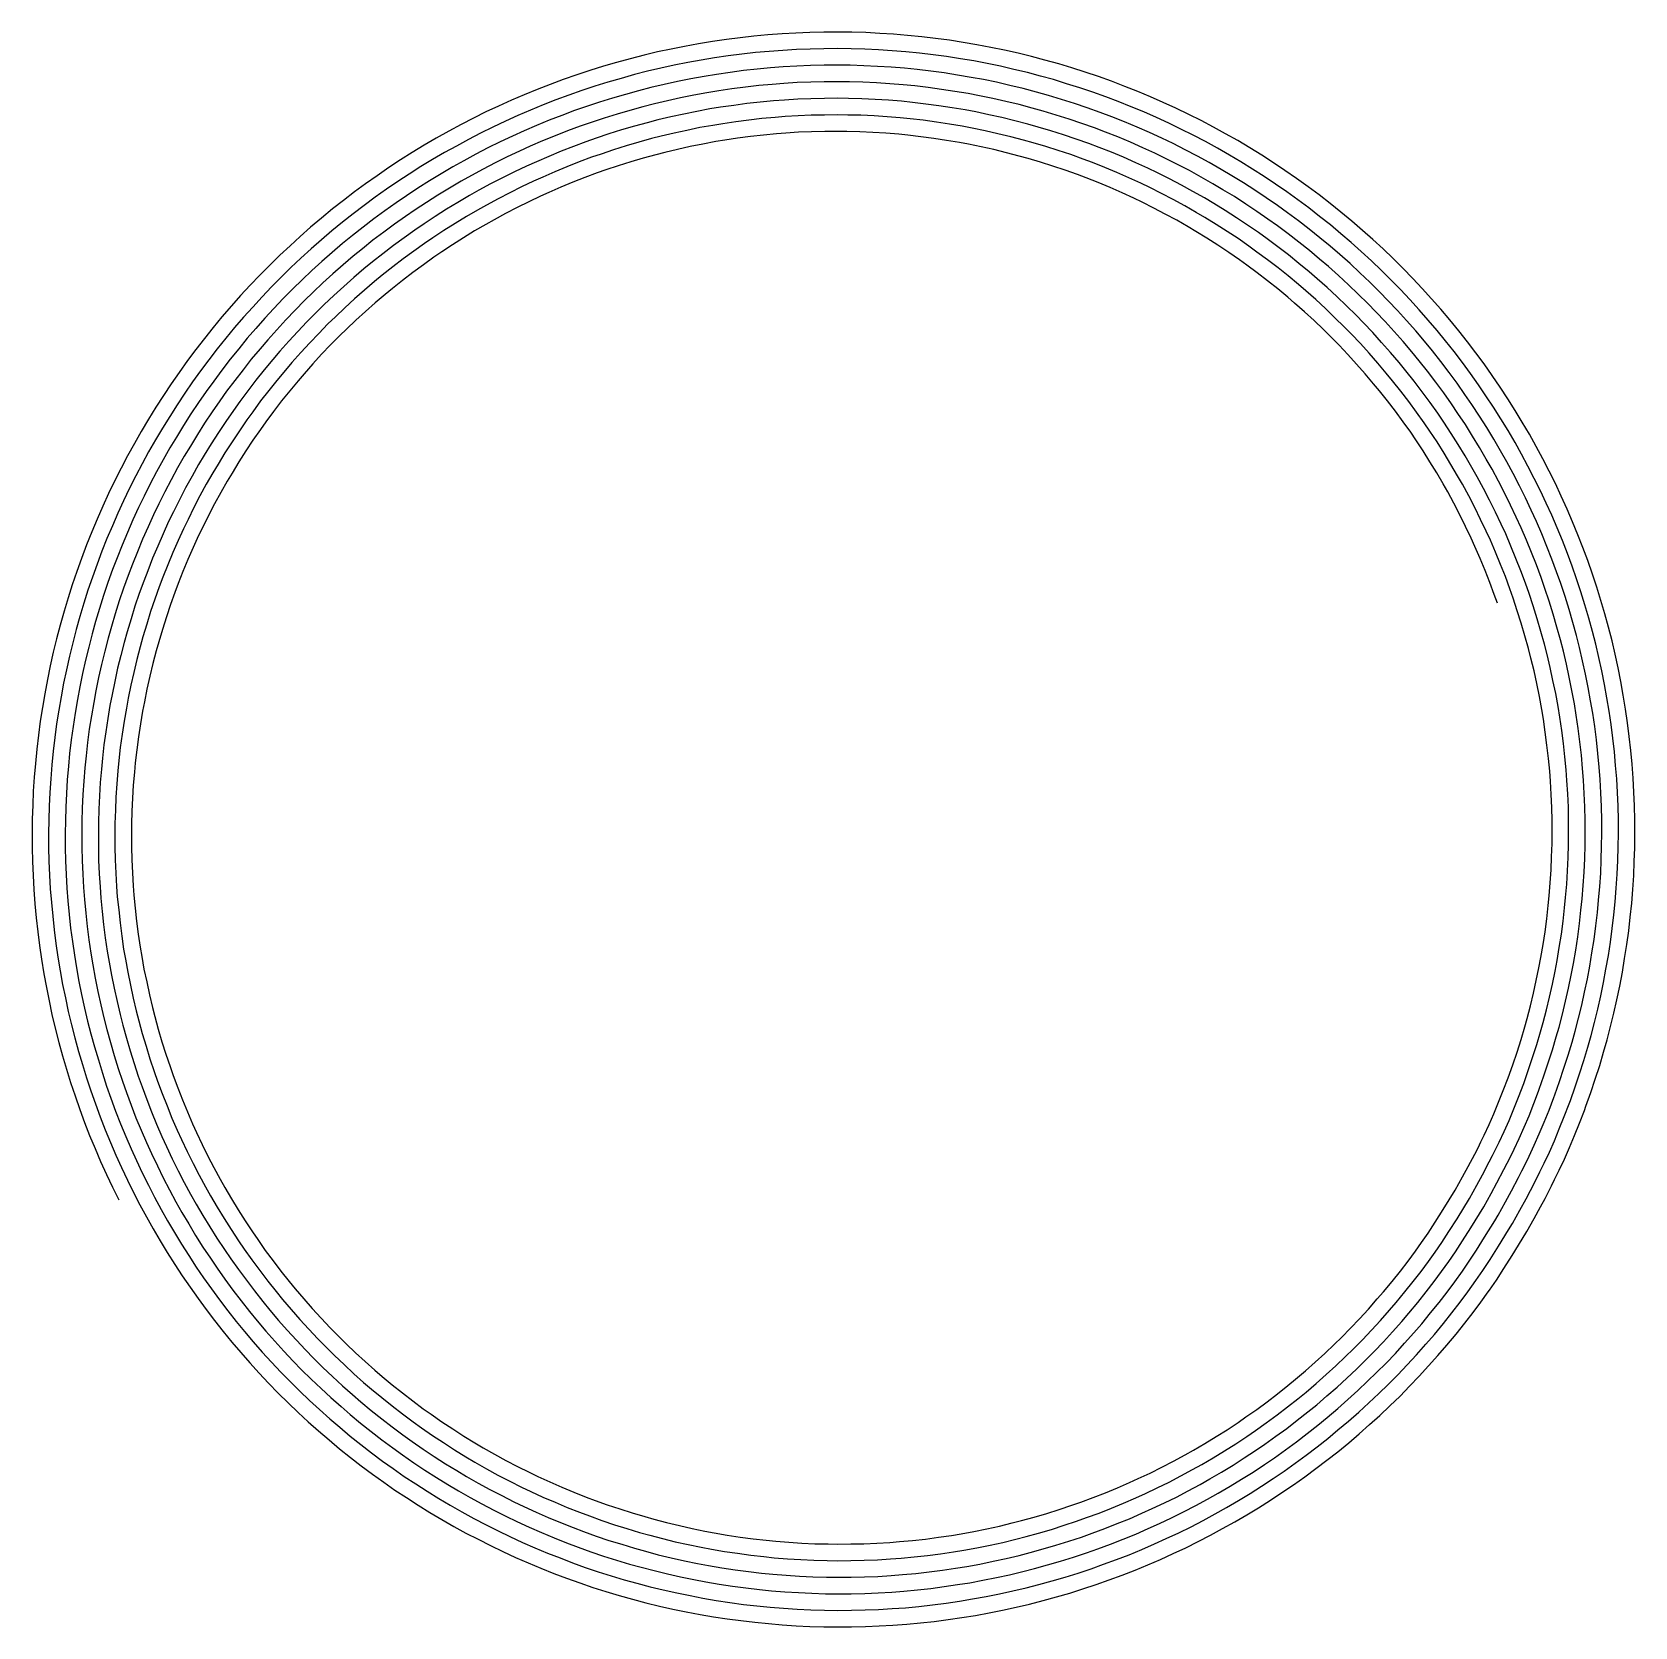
# Model space of a CAD drawing. Header units: inches. Extents: x -5.4 to 5.3, y -5.3 to 5.3.
import ezdxf

# ---------------------------------------------------------------- set-up
doc = ezdxf.new("R2010")
doc.units = ezdxf.units.IN
doc.header["$MEASUREMENT"] = 0
doc.linetypes.add('Continuous2', pattern=[0])
doc.layers.add('outter', color=1, linetype='Continuous')

msp = doc.modelspace()

# ---------------------------------------------------------------- linework, layer by layer
at = {"layer": 'outter', "color": 40, "linetype": 'Continuous2', "lineweight": -3}
for p, q in [((0, 5.323), (-0.092, 5.322)), ((0.095, 5.322), (0, 5.323)), ((-1.016, 5.228), (-1.106, 5.21)), ((-0.925, 5.245), (-1.016, 5.228)), ((-0.831, 5.26), (-0.925, 5.245)), ((-0.739, 5.274), (-0.831, 5.26)), ((-0.648, 5.285), (-0.739, 5.274)), ((-0.556, 5.295), (-0.648, 5.285)), ((-0.464, 5.304), (-0.556, 5.295)), ((-0.369, 5.311), (-0.464, 5.304)), ((-0.277, 5.316), (-0.369, 5.311)), ((-0.185, 5.32), (-0.277, 5.316)), ((-0.092, 5.322), (-0.185, 5.32)), ((0.188, 5.319), (0.095, 5.322)), ((0.28, 5.314), (0.188, 5.319)), ((0.372, 5.309), (0.28, 5.314)), ((0.464, 5.301), (0.372, 5.309)), ((0.559, 5.292), (0.464, 5.301)), ((0.65, 5.281), (0.559, 5.292)), ((0.742, 5.268), (0.65, 5.281)), ((0.833, 5.254), (0.742, 5.268)), ((0.924, 5.239), (0.833, 5.254)), ((1.017, 5.221), (0.924, 5.239)), ((1.108, 5.202), (1.017, 5.221)), ((-1.468, 5.121), (-1.556, 5.096)), ((-1.379, 5.146), (-1.468, 5.121)), ((-1.286, 5.169), (-1.379, 5.146)), ((-1.196, 5.191), (-1.286, 5.169)), ((-1.106, 5.21), (-1.196, 5.191)), ((-0.996, 5.12), (-1.085, 5.102)), ((-0.906, 5.137), (-0.996, 5.12)), ((-0.817, 5.151), (-0.906, 5.137)), ((-0.727, 5.164), (-0.817, 5.151)), ((-0.636, 5.176), (-0.727, 5.164)), ((-0.545, 5.186), (-0.636, 5.176)), ((-0.454, 5.194), (-0.545, 5.186)), ((-0.365, 5.201), (-0.454, 5.194)), ((-0.274, 5.206), (-0.365, 5.201)), ((-0.183, 5.21), (-0.274, 5.206)), ((-0.091, 5.212), (-0.183, 5.21)), ((0, 5.213), (-0.091, 5.212)), ((0.09, 5.212), (0, 5.213)), ((0.181, 5.209), (0.09, 5.212)), ((0.272, 5.205), (0.181, 5.209)), ((0.363, 5.199), (0.272, 5.205)), ((0.454, 5.191), (0.363, 5.199)), ((0.543, 5.183), (0.454, 5.191)), ((0.634, 5.172), (0.543, 5.183)), ((0.724, 5.16), (0.634, 5.172)), ((0.815, 5.146), (0.724, 5.16)), ((0.905, 5.131), (0.815, 5.146)), ((0.993, 5.114), (0.905, 5.131)), ((1.082, 5.096), (0.993, 5.114)), ((1.198, 5.182), (1.108, 5.202)), ((1.287, 5.16), (1.198, 5.182)), ((1.376, 5.137), (1.287, 5.16)), ((1.468, 5.111), (1.376, 5.137)), ((1.556, 5.085), (1.468, 5.111)), ((-1.823, 5.008), (-1.909, 4.975)), ((-1.732, 5.039), (-1.823, 5.008)), ((-1.645, 5.068), (-1.732, 5.039)), ((-1.556, 5.096), (-1.645, 5.068)), ((-1.438, 5.015), (-1.526, 4.99)), ((-1.35, 5.04), (-1.438, 5.015)), ((-1.263, 5.062), (-1.35, 5.04)), ((-1.174, 5.083), (-1.263, 5.062)), ((-1.085, 5.102), (-1.174, 5.083)), ((-0.976, 5.012), (-1.064, 4.994)), ((-0.887, 5.028), (-0.976, 5.012)), ((-0.804, 5.042), (-0.887, 5.028)), ((-0.714, 5.055), (-0.804, 5.042)), ((-0.625, 5.067), (-0.714, 5.055)), ((-0.535, 5.077), (-0.625, 5.067)), ((-0.445, 5.085), (-0.535, 5.077)), ((-0.361, 5.091), (-0.445, 5.085)), ((-0.271, 5.096), (-0.361, 5.091)), ((-0.181, 5.1), (-0.271, 5.096)), ((-0.09, 5.102), (-0.181, 5.1)), ((0, 5.103), (-0.09, 5.102)), ((0.084, 5.102), (0, 5.103)), ((0.174, 5.099), (0.084, 5.102)), ((0.264, 5.095), (0.174, 5.099)), ((0.355, 5.089), (0.264, 5.095)), ((0.445, 5.082), (0.355, 5.089)), ((0.528, 5.074), (0.445, 5.082)), ((0.618, 5.063), (0.528, 5.074)), ((0.707, 5.051), (0.618, 5.063)), ((0.797, 5.037), (0.707, 5.051)), ((0.886, 5.022), (0.797, 5.037)), ((0.968, 5.007), (0.886, 5.022)), ((1.056, 4.989), (0.968, 5.007)), ((1.171, 5.075), (1.082, 5.096)), ((1.26, 5.054), (1.171, 5.075)), ((1.348, 5.031), (1.26, 5.054)), ((1.434, 5.007), (1.348, 5.031)), ((1.521, 4.98), (1.434, 5.007)), ((1.644, 5.057), (1.556, 5.085)), ((1.732, 5.027), (1.644, 5.057)), ((1.818, 4.996), (1.732, 5.027)), ((-2.081, 4.907), (-2.165, 4.87)), ((-1.995, 4.942), (-2.081, 4.907)), ((-1.909, 4.975), (-1.995, 4.942)), ((-1.785, 4.904), (-1.871, 4.872)), ((-1.7, 4.934), (-1.785, 4.904)), ((-1.613, 4.963), (-1.7, 4.934)), ((-1.526, 4.99), (-1.613, 4.963)), ((-1.409, 4.909), (-1.496, 4.884)), ((-1.322, 4.933), (-1.409, 4.909)), ((-1.24, 4.954), (-1.322, 4.933)), ((-1.152, 4.975), (-1.24, 4.954)), ((-1.064, 4.994), (-1.152, 4.975)), ((-0.955, 4.904), (-1.043, 4.886)), ((-0.868, 4.92), (-0.955, 4.904)), ((-0.79, 4.933), (-0.868, 4.92)), ((-0.702, 4.946), (-0.79, 4.933)), ((-0.613, 4.957), (-0.702, 4.946)), ((-0.524, 4.967), (-0.613, 4.957)), ((-0.435, 4.975), (-0.524, 4.967)), ((-0.357, 4.981), (-0.435, 4.975)), ((-0.268, 4.987), (-0.357, 4.981)), ((-0.179, 4.99), (-0.268, 4.987)), ((-0.089, 4.992), (-0.179, 4.99)), ((0, 4.993), (-0.089, 4.992)), ((0.078, 4.992), (0, 4.993)), ((0.168, 4.989), (0.078, 4.992)), ((0.257, 4.985), (0.168, 4.989)), ((0.346, 4.98), (0.257, 4.985)), ((0.435, 4.972), (0.346, 4.98)), ((0.513, 4.965), (0.435, 4.972)), ((0.602, 4.954), (0.513, 4.965)), ((0.69, 4.942), (0.602, 4.954)), ((0.778, 4.929), (0.69, 4.942)), ((0.866, 4.914), (0.778, 4.929)), ((0.943, 4.899), (0.866, 4.914)), ((1.031, 4.882), (0.943, 4.899)), ((1.144, 4.969), (1.056, 4.989)), ((1.232, 4.947), (1.144, 4.969)), ((1.32, 4.924), (1.232, 4.947)), ((1.4, 4.902), (1.32, 4.924)), ((1.487, 4.876), (1.4, 4.902)), ((1.608, 4.953), (1.521, 4.98)), ((1.695, 4.923), (1.608, 4.953)), ((1.781, 4.893), (1.695, 4.923)), ((1.907, 4.962), (1.818, 4.996)), ((1.993, 4.928), (1.907, 4.962)), ((2.078, 4.893), (1.993, 4.928)), ((-2.336, 4.792), (-2.419, 4.751)), ((-2.253, 4.831), (-2.336, 4.792)), ((-2.165, 4.87), (-2.253, 4.831)), ((-2.04, 4.805), (-2.124, 4.768)), ((-1.956, 4.839), (-2.04, 4.805)), ((-1.871, 4.872), (-1.956, 4.839)), ((-1.747, 4.801), (-1.832, 4.769)), ((-1.668, 4.829), (-1.747, 4.801)), ((-1.582, 4.857), (-1.668, 4.829)), ((-1.496, 4.884), (-1.582, 4.857)), ((-1.38, 4.803), (-1.465, 4.778)), ((-1.293, 4.827), (-1.38, 4.803)), ((-1.217, 4.847), (-1.293, 4.827)), ((-1.13, 4.867), (-1.217, 4.847)), ((-1.043, 4.886), (-1.13, 4.867)), ((-0.935, 4.796), (-1.022, 4.778)), ((-0.848, 4.812), (-0.935, 4.796)), ((-0.777, 4.823), (-0.848, 4.812)), ((-0.689, 4.836), (-0.777, 4.823)), ((-0.602, 4.848), (-0.689, 4.836)), ((-0.514, 4.858), (-0.602, 4.848)), ((-0.426, 4.866), (-0.514, 4.858)), ((-0.353, 4.871), (-0.426, 4.866)), ((-0.265, 4.877), (-0.353, 4.871)), ((-0.177, 4.88), (-0.265, 4.877)), ((-0.088, 4.882), (-0.177, 4.88)), ((0, 4.883), (-0.088, 4.882)), ((0.073, 4.882), (0, 4.883)), ((0.161, 4.88), (0.073, 4.882)), ((0.249, 4.876), (0.161, 4.88)), ((0.337, 4.87), (0.249, 4.876)), ((0.425, 4.863), (0.337, 4.87)), ((0.498, 4.856), (0.425, 4.863)), ((0.585, 4.845), (0.498, 4.856)), ((0.673, 4.834), (0.585, 4.845)), ((0.76, 4.82), (0.673, 4.834)), ((0.847, 4.806), (0.76, 4.82)), ((0.918, 4.792), (0.847, 4.806)), ((1.005, 4.774), (0.918, 4.792)), ((1.118, 4.862), (1.031, 4.882)), ((1.205, 4.841), (1.118, 4.862)), ((1.291, 4.818), (1.205, 4.841)), ((1.366, 4.797), (1.291, 4.818)), ((1.452, 4.772), (1.366, 4.797)), ((1.573, 4.849), (1.487, 4.876)), ((1.658, 4.82), (1.573, 4.849)), ((1.743, 4.789), (1.658, 4.82)), ((1.864, 4.861), (1.781, 4.893)), ((1.949, 4.827), (1.864, 4.861)), ((2.033, 4.792), (1.949, 4.827)), ((2.117, 4.756), (2.033, 4.792)), ((2.163, 4.856), (2.078, 4.893)), ((2.246, 4.817), (2.163, 4.856)), ((2.332, 4.776), (2.246, 4.817)), ((-2.501, 4.708), (-2.582, 4.664)), ((-2.419, 4.751), (-2.501, 4.708)), ((-2.289, 4.692), (-2.371, 4.652)), ((-2.206, 4.731), (-2.289, 4.692)), ((-2.124, 4.768), (-2.206, 4.731)), ((-2, 4.702), (-2.083, 4.666)), ((-1.916, 4.737), (-2, 4.702)), ((-1.832, 4.769), (-1.916, 4.737)), ((-1.71, 4.697), (-1.794, 4.666)), ((-1.636, 4.723), (-1.71, 4.697)), ((-1.551, 4.752), (-1.636, 4.723)), ((-1.465, 4.778), (-1.551, 4.752)), ((-1.35, 4.697), (-1.435, 4.673)), ((-1.265, 4.721), (-1.35, 4.697)), ((-1.194, 4.739), (-1.265, 4.721)), ((-1.108, 4.759), (-1.194, 4.739)), ((-1.022, 4.778), (-1.108, 4.759)), ((-0.915, 4.688), (-1.001, 4.67)), ((-0.829, 4.703), (-0.915, 4.688)), ((-0.763, 4.714), (-0.829, 4.703)), ((-0.677, 4.727), (-0.763, 4.714)), ((-0.59, 4.738), (-0.677, 4.727)), ((-0.503, 4.748), (-0.59, 4.738)), ((-0.416, 4.756), (-0.503, 4.748)), ((-0.349, 4.761), (-0.416, 4.756)), ((-0.262, 4.767), (-0.349, 4.761)), ((-0.175, 4.77), (-0.262, 4.767)), ((-0.087, 4.772), (-0.175, 4.77)), ((0, 4.773), (-0.087, 4.772)), ((0.067, 4.772), (0, 4.773)), ((0.154, 4.77), (0.067, 4.772)), ((0.242, 4.766), (0.154, 4.77)), ((0.329, 4.76), (0.242, 4.766)), ((0.416, 4.753), (0.329, 4.76)), ((0.482, 4.747), (0.416, 4.753)), ((0.569, 4.737), (0.482, 4.747)), ((0.656, 4.725), (0.569, 4.737)), ((0.742, 4.712), (0.656, 4.725)), ((0.828, 4.697), (0.742, 4.712)), ((0.894, 4.685), (0.828, 4.697)), ((0.979, 4.667), (0.894, 4.685)), ((1.091, 4.755), (1.005, 4.774)), ((1.177, 4.734), (1.091, 4.755)), ((1.263, 4.712), (1.177, 4.734)), ((1.332, 4.692), (1.263, 4.712)), ((1.417, 4.667), (1.332, 4.692)), ((1.537, 4.745), (1.452, 4.772)), ((1.621, 4.716), (1.537, 4.745)), ((1.706, 4.686), (1.621, 4.716)), ((1.778, 4.658), (1.706, 4.686)), ((1.821, 4.76), (1.743, 4.789)), ((1.905, 4.726), (1.821, 4.76)), ((1.989, 4.692), (1.905, 4.726)), ((2.071, 4.655), (1.989, 4.692)), ((2.2, 4.717), (2.117, 4.756)), ((2.28, 4.679), (2.2, 4.717)), ((2.414, 4.735), (2.332, 4.776)), ((2.496, 4.692), (2.414, 4.735)), ((2.577, 4.647), (2.496, 4.692)), ((-2.666, 4.618), (-2.746, 4.571)), ((-2.582, 4.664), (-2.666, 4.618)), ((-2.452, 4.61), (-2.532, 4.566)), ((-2.371, 4.652), (-2.452, 4.61)), ((-2.241, 4.593), (-2.323, 4.553)), ((-2.16, 4.632), (-2.241, 4.593)), ((-2.083, 4.666), (-2.16, 4.632)), ((-1.96, 4.6), (-2.042, 4.564)), ((-1.877, 4.634), (-1.96, 4.6)), ((-1.794, 4.666), (-1.877, 4.634)), ((-1.672, 4.594), (-1.755, 4.563)), ((-1.603, 4.618), (-1.672, 4.594)), ((-1.519, 4.646), (-1.603, 4.618)), ((-1.435, 4.673), (-1.519, 4.646)), ((-1.321, 4.591), (-1.405, 4.567)), ((-1.236, 4.615), (-1.321, 4.591)), ((-1.171, 4.631), (-1.236, 4.615)), ((-1.086, 4.652), (-1.171, 4.631)), ((-1.001, 4.67), (-1.086, 4.652)), ((-0.895, 4.579), (-0.98, 4.562)), ((-0.81, 4.595), (-0.895, 4.579)), ((-0.749, 4.605), (-0.81, 4.595)), ((-0.664, 4.618), (-0.749, 4.605)), ((-0.578, 4.629), (-0.664, 4.618)), ((-0.493, 4.639), (-0.578, 4.629)), ((-0.407, 4.647), (-0.493, 4.639)), ((-0.345, 4.651), (-0.407, 4.647)), ((-0.259, 4.657), (-0.345, 4.651)), ((-0.173, 4.66), (-0.259, 4.657)), ((-0.086, 4.662), (-0.173, 4.66)), ((0, 4.663), (-0.086, 4.662)), ((0.061, 4.662), (0, 4.663)), ((0.148, 4.66), (0.061, 4.662)), ((0.234, 4.656), (0.148, 4.66)), ((0.32, 4.651), (0.234, 4.656)), ((0.406, 4.644), (0.32, 4.651)), ((0.467, 4.638), (0.406, 4.644)), ((0.553, 4.628), (0.467, 4.638)), ((0.639, 4.616), (0.553, 4.628)), ((0.724, 4.603), (0.639, 4.616)), ((0.809, 4.589), (0.724, 4.603)), ((0.869, 4.578), (0.809, 4.589)), ((0.954, 4.56), (0.869, 4.578)), ((1.065, 4.648), (0.979, 4.667)), ((1.15, 4.628), (1.065, 4.648)), ((1.234, 4.606), (1.15, 4.628)), ((1.298, 4.588), (1.234, 4.606)), ((1.382, 4.563), (1.298, 4.588)), ((1.501, 4.641), (1.417, 4.667)), ((1.585, 4.612), (1.501, 4.641)), ((1.668, 4.583), (1.585, 4.612)), ((1.736, 4.557), (1.668, 4.583)), ((1.861, 4.626), (1.778, 4.658)), ((1.944, 4.591), (1.861, 4.626)), ((2.026, 4.555), (1.944, 4.591)), ((2.153, 4.618), (2.071, 4.655)), ((2.229, 4.582), (2.153, 4.618)), ((2.309, 4.541), (2.229, 4.582)), ((2.362, 4.638), (2.28, 4.679)), ((2.443, 4.595), (2.362, 4.638)), ((2.523, 4.552), (2.443, 4.595)), ((2.657, 4.602), (2.577, 4.647)), ((2.738, 4.553), (2.657, 4.602)), ((-2.903, 4.474), (-2.98, 4.423)), ((-2.825, 4.523), (-2.903, 4.474)), ((-2.746, 4.571), (-2.825, 4.523)), ((-2.69, 4.476), (-2.768, 4.429)), ((-2.611, 4.522), (-2.69, 4.476)), ((-2.532, 4.566), (-2.611, 4.522)), ((-2.403, 4.511), (-2.482, 4.468)), ((-2.323, 4.553), (-2.403, 4.511)), ((-2.194, 4.494), (-2.274, 4.454)), ((-2.113, 4.532), (-2.194, 4.494)), ((-2.042, 4.564), (-2.113, 4.532)), ((-1.919, 4.497), (-2, 4.462)), ((-1.837, 4.531), (-1.919, 4.497)), ((-1.755, 4.563), (-1.837, 4.531)), ((-1.634, 4.491), (-1.716, 4.46)), ((-1.571, 4.513), (-1.634, 4.491)), ((-1.488, 4.541), (-1.571, 4.513)), ((-1.405, 4.567), (-1.488, 4.541)), ((-1.291, 4.485), (-1.374, 4.461)), ((-1.208, 4.508), (-1.291, 4.485)), ((-1.148, 4.524), (-1.208, 4.508)), ((-1.064, 4.544), (-1.148, 4.524)), ((-0.98, 4.562), (-1.064, 4.544)), ((1.038, 4.542), (0.954, 4.56)), ((1.122, 4.521), (1.038, 4.542)), ((1.206, 4.499), (1.122, 4.521)), ((1.265, 4.483), (1.206, 4.499)), ((1.347, 4.459), (1.265, 4.483)), ((1.465, 4.537), (1.382, 4.563)), ((1.548, 4.509), (1.465, 4.537)), ((1.63, 4.479), (1.548, 4.509)), ((1.693, 4.456), (1.63, 4.479)), ((1.818, 4.525), (1.736, 4.557)), ((1.899, 4.491), (1.818, 4.525)), ((1.98, 4.455), (1.899, 4.491)), ((2.107, 4.518), (2.026, 4.555)), ((2.177, 4.484), (2.107, 4.518)), ((2.257, 4.444), (2.177, 4.484)), ((2.389, 4.499), (2.309, 4.541)), ((2.468, 4.456), (2.389, 4.499)), ((2.602, 4.506), (2.523, 4.552)), ((2.678, 4.461), (2.602, 4.506)), ((2.817, 4.505), (2.738, 4.553)), ((2.894, 4.455), (2.817, 4.505)), ((-3.059, 4.369), (-3.135, 4.316)), ((-2.98, 4.423), (-3.059, 4.369)), ((-2.845, 4.38), (-2.922, 4.33)), ((-2.768, 4.429), (-2.845, 4.38)), ((-2.634, 4.381), (-2.711, 4.334)), ((-2.556, 4.427), (-2.634, 4.381)), ((-2.482, 4.468), (-2.556, 4.427)), ((-2.432, 4.37), (-2.501, 4.332)), ((-2.354, 4.413), (-2.432, 4.37)), ((-2.274, 4.454), (-2.354, 4.413)), ((-2.147, 4.394), (-2.226, 4.355)), ((-2.067, 4.432), (-2.147, 4.394)), ((-2, 4.462), (-2.067, 4.432)), ((-1.879, 4.395), (-1.959, 4.36)), ((-1.798, 4.428), (-1.879, 4.395)), ((-1.716, 4.46), (-1.798, 4.428)), ((-1.597, 4.387), (-1.678, 4.357)), ((-1.539, 4.408), (-1.597, 4.387)), ((-1.457, 4.435), (-1.539, 4.408)), ((-1.374, 4.461), (-1.457, 4.435)), ((1.43, 4.432), (1.347, 4.459)), ((1.511, 4.405), (1.43, 4.432)), ((1.593, 4.376), (1.511, 4.405)), ((1.65, 4.354), (1.593, 4.376)), ((1.774, 4.424), (1.693, 4.456)), ((1.855, 4.39), (1.774, 4.424)), ((1.935, 4.355), (1.855, 4.39)), ((2.06, 4.418), (1.98, 4.455)), ((2.125, 4.387), (2.06, 4.418)), ((2.204, 4.348), (2.125, 4.387)), ((2.336, 4.403), (2.257, 4.444)), ((2.414, 4.36), (2.336, 4.403)), ((2.547, 4.411), (2.468, 4.456)), ((2.619, 4.369), (2.547, 4.411)), ((2.695, 4.321), (2.619, 4.369)), ((2.756, 4.413), (2.678, 4.461)), ((2.833, 4.364), (2.756, 4.413)), ((2.971, 4.404), (2.894, 4.455)), ((3.047, 4.351), (2.971, 4.404)), ((-3.209, 4.261), (-3.282, 4.205)), ((-3.135, 4.316), (-3.209, 4.261)), ((-2.996, 4.279), (-3.071, 4.226)), ((-2.922, 4.33), (-2.996, 4.279)), ((-2.788, 4.286), (-2.863, 4.236)), ((-2.711, 4.334), (-2.788, 4.286)), ((-2.578, 4.287), (-2.655, 4.24)), ((-2.501, 4.332), (-2.578, 4.287)), ((-2.382, 4.272), (-2.446, 4.237)), ((-2.305, 4.314), (-2.382, 4.272)), ((-2.226, 4.355), (-2.305, 4.314)), ((-2.099, 4.295), (-2.178, 4.256)), ((-2.02, 4.333), (-2.099, 4.295)), ((-1.959, 4.36), (-2.02, 4.333)), ((-1.918, 4.258), (-1.974, 4.233)), ((-1.838, 4.293), (-1.918, 4.258)), ((-1.758, 4.326), (-1.838, 4.293)), ((-1.678, 4.357), (-1.758, 4.326)), ((1.73, 4.323), (1.65, 4.354)), ((1.81, 4.29), (1.73, 4.323)), ((1.889, 4.255), (1.81, 4.29)), ((2.014, 4.319), (1.935, 4.355)), ((2.074, 4.29), (2.014, 4.319)), ((2.152, 4.251), (2.074, 4.29)), ((2.283, 4.307), (2.204, 4.348)), ((2.36, 4.264), (2.283, 4.307)), ((2.437, 4.221), (2.36, 4.264)), ((2.492, 4.316), (2.414, 4.36)), ((2.559, 4.276), (2.492, 4.316)), ((2.635, 4.23), (2.559, 4.276)), ((2.771, 4.273), (2.695, 4.321)), ((2.846, 4.223), (2.771, 4.273)), ((2.909, 4.313), (2.833, 4.364)), ((2.984, 4.261), (2.909, 4.313)), ((3.056, 4.209), (2.984, 4.261)), ((3.124, 4.296), (3.047, 4.351)), ((3.198, 4.241), (3.124, 4.296)), ((-3.282, 4.205), (-3.355, 4.148)), ((-3.144, 4.172), (-3.217, 4.116)), ((-3.071, 4.226), (-3.144, 4.172)), ((-2.933, 4.189), (-3.007, 4.136)), ((-2.863, 4.236), (-2.933, 4.189)), ((-2.73, 4.192), (-2.805, 4.143)), ((-2.655, 4.24), (-2.73, 4.192)), ((-2.522, 4.192), (-2.598, 4.146)), ((-2.446, 4.237), (-2.522, 4.192)), ((-2.332, 4.174), (-2.391, 4.141)), ((-2.255, 4.216), (-2.332, 4.174)), ((-2.178, 4.256), (-2.255, 4.216)), ((-2.129, 4.157), (-2.206, 4.118)), ((-2.052, 4.196), (-2.129, 4.157)), ((-1.974, 4.233), (-2.052, 4.196)), ((1.967, 4.219), (1.889, 4.255)), ((2.022, 4.193), (1.967, 4.219)), ((2.1, 4.154), (2.022, 4.193)), ((2.176, 4.114), (2.1, 4.154)), ((2.229, 4.21), (2.152, 4.251)), ((2.306, 4.169), (2.229, 4.21)), ((2.382, 4.125), (2.306, 4.169)), ((2.499, 4.184), (2.437, 4.221)), ((2.574, 4.138), (2.499, 4.184)), ((2.71, 4.181), (2.635, 4.23)), ((2.784, 4.132), (2.71, 4.181)), ((2.921, 4.171), (2.846, 4.223)), ((2.988, 4.123), (2.921, 4.171)), ((3.129, 4.155), (3.056, 4.209)), ((3.201, 4.099), (3.129, 4.155)), ((3.271, 4.185), (3.198, 4.241)), ((3.343, 4.127), (3.271, 4.185)), ((-3.429, 4.087), (-3.5, 4.027)), ((-3.355, 4.148), (-3.429, 4.087)), ((-3.289, 4.06), (-3.359, 4.003)), ((-3.217, 4.116), (-3.289, 4.06)), ((-3.08, 4.083), (-3.152, 4.028)), ((-3.007, 4.136), (-3.08, 4.083)), ((-2.943, 4.047), (-3.015, 3.994)), ((-2.87, 4.099), (-2.943, 4.047)), ((-2.805, 4.143), (-2.87, 4.099)), ((-2.746, 4.05), (-2.807, 4.008)), ((-2.673, 4.098), (-2.746, 4.05)), ((-2.598, 4.146), (-2.673, 4.098)), ((-2.541, 4.052), (-2.615, 4.005)), ((-2.466, 4.097), (-2.541, 4.052)), ((-2.391, 4.141), (-2.466, 4.097)), ((-2.336, 4.046), (-2.411, 4.002)), ((-2.282, 4.076), (-2.336, 4.046)), ((-2.206, 4.118), (-2.282, 4.076)), ((2.252, 4.073), (2.176, 4.114)), ((2.327, 4.03), (2.252, 4.073)), ((2.439, 4.092), (2.382, 4.125)), ((2.513, 4.046), (2.439, 4.092)), ((2.587, 3.999), (2.513, 4.046)), ((2.648, 4.09), (2.574, 4.138)), ((2.722, 4.041), (2.648, 4.09)), ((2.858, 4.081), (2.784, 4.132)), ((2.921, 4.036), (2.858, 4.081)), ((3.061, 4.069), (2.988, 4.123)), ((3.132, 4.014), (3.061, 4.069)), ((3.273, 4.042), (3.201, 4.099)), ((3.414, 4.068), (3.343, 4.127)), ((3.485, 4.006), (3.414, 4.068)), ((-3.569, 3.966), (-3.637, 3.904)), ((-3.5, 4.027), (-3.569, 3.966)), ((-3.428, 3.943), (-3.497, 3.883)), ((-3.359, 4.003), (-3.428, 3.943)), ((-3.223, 3.972), (-3.288, 3.918)), ((-3.152, 4.028), (-3.223, 3.972)), ((-3.086, 3.94), (-3.156, 3.884)), ((-3.015, 3.994), (-3.086, 3.94)), ((-2.879, 3.957), (-2.95, 3.905)), ((-2.807, 4.008), (-2.879, 3.957)), ((-2.688, 3.956), (-2.744, 3.918)), ((-2.615, 4.005), (-2.688, 3.956)), ((-2.484, 3.957), (-2.557, 3.911)), ((-2.411, 4.002), (-2.484, 3.957)), ((2.379, 3.999), (2.327, 4.03)), ((2.453, 3.954), (2.379, 3.999)), ((2.526, 3.908), (2.453, 3.954)), ((2.66, 3.951), (2.587, 3.999)), ((2.731, 3.901), (2.66, 3.951)), ((2.795, 3.991), (2.722, 4.041)), ((2.853, 3.949), (2.795, 3.991)), ((2.924, 3.896), (2.853, 3.949)), ((2.992, 3.983), (2.921, 4.036)), ((3.063, 3.928), (2.992, 3.983)), ((3.203, 3.957), (3.132, 4.014)), ((3.272, 3.9), (3.203, 3.957)), ((3.343, 3.984), (3.273, 4.042)), ((3.41, 3.926), (3.343, 3.984)), ((3.554, 3.945), (3.485, 4.006)), ((3.622, 3.883), (3.554, 3.945)), ((-3.705, 3.841), (-3.773, 3.773)), ((-3.637, 3.904), (-3.705, 3.841)), ((-3.497, 3.883), (-3.565, 3.822)), ((-3.357, 3.86), (-3.425, 3.8)), ((-3.288, 3.918), (-3.357, 3.86)), ((-3.217, 3.834), (-3.285, 3.776)), ((-3.156, 3.884), (-3.217, 3.834)), ((-3.021, 3.851), (-3.09, 3.796)), ((-2.95, 3.905), (-3.021, 3.851)), ((-2.815, 3.868), (-2.885, 3.816)), ((-2.744, 3.918), (-2.815, 3.868)), ((-2.629, 3.863), (-2.681, 3.828)), ((-2.557, 3.911), (-2.629, 3.863)), ((2.597, 3.86), (2.526, 3.908)), ((2.668, 3.811), (2.597, 3.86)), ((2.785, 3.862), (2.731, 3.901)), ((2.856, 3.81), (2.785, 3.862)), ((2.994, 3.843), (2.924, 3.896)), ((3.063, 3.787), (2.994, 3.843)), ((3.133, 3.872), (3.063, 3.928)), ((3.201, 3.815), (3.133, 3.872)), ((3.335, 3.845), (3.272, 3.9)), ((3.403, 3.785), (3.335, 3.845)), ((3.478, 3.865), (3.41, 3.926)), ((3.545, 3.803), (3.478, 3.865)), ((3.689, 3.819), (3.622, 3.883)), ((-3.773, 3.773), (-3.838, 3.708)), ((-3.631, 3.759), (-3.696, 3.696)), ((-3.565, 3.822), (-3.631, 3.759)), ((-3.492, 3.739), (-3.557, 3.677)), ((-3.425, 3.8), (-3.492, 3.739)), ((-3.285, 3.776), (-3.353, 3.717)), ((-3.146, 3.75), (-3.214, 3.693)), ((-3.09, 3.796), (-3.146, 3.75)), ((-2.955, 3.763), (-3.024, 3.708)), ((-2.885, 3.816), (-2.955, 3.763)), ((-2.821, 3.727), (-2.889, 3.674)), ((-2.751, 3.778), (-2.821, 3.727)), ((-2.681, 3.828), (-2.751, 3.778)), ((2.718, 3.775), (2.668, 3.811)), ((2.787, 3.724), (2.718, 3.775)), ((2.925, 3.757), (2.856, 3.81)), ((2.993, 3.703), (2.925, 3.757)), ((3.131, 3.731), (3.063, 3.787)), ((3.185, 3.684), (3.131, 3.731)), ((3.26, 3.765), (3.201, 3.815)), ((3.327, 3.706), (3.26, 3.765)), ((3.469, 3.724), (3.403, 3.785)), ((3.611, 3.74), (3.545, 3.803)), ((3.676, 3.676), (3.611, 3.74)), ((3.754, 3.754), (3.689, 3.819)), ((3.82, 3.686), (3.754, 3.754)), ((-3.902, 3.641), (-3.965, 3.573)), ((-3.838, 3.708), (-3.902, 3.641)), ((-3.76, 3.631), (-3.823, 3.565)), ((-3.696, 3.696), (-3.76, 3.631)), ((-3.557, 3.677), (-3.618, 3.618)), ((-3.419, 3.657), (-3.484, 3.595)), ((-3.353, 3.717), (-3.419, 3.657)), ((-3.28, 3.634), (-3.346, 3.574)), ((-3.214, 3.693), (-3.28, 3.634)), ((-3.076, 3.666), (-3.142, 3.609)), ((-3.024, 3.708), (-3.076, 3.666)), ((-2.957, 3.621), (-3.005, 3.581)), ((-2.889, 3.674), (-2.957, 3.621)), ((2.856, 3.671), (2.787, 3.724)), ((2.923, 3.618), (2.856, 3.671)), ((3.06, 3.647), (2.993, 3.703)), ((3.11, 3.604), (3.06, 3.647)), ((3.251, 3.626), (3.185, 3.684)), ((3.316, 3.566), (3.251, 3.626)), ((3.393, 3.645), (3.327, 3.706)), ((3.457, 3.583), (3.393, 3.645)), ((3.534, 3.662), (3.469, 3.724)), ((3.598, 3.598), (3.534, 3.662)), ((3.738, 3.613), (3.676, 3.676)), ((3.883, 3.619), (3.82, 3.686)), ((-3.965, 3.573), (-4.026, 3.504)), ((-3.823, 3.565), (-3.885, 3.497)), ((-3.682, 3.554), (-3.744, 3.488)), ((-3.618, 3.618), (-3.682, 3.554)), ((-3.54, 3.54), (-3.603, 3.477)), ((-3.484, 3.595), (-3.54, 3.54)), ((-3.41, 3.514), (-3.462, 3.462)), ((-3.346, 3.574), (-3.41, 3.514)), ((-3.208, 3.551), (-3.273, 3.492)), ((-3.142, 3.609), (-3.208, 3.551)), ((-3.071, 3.525), (-3.136, 3.468)), ((-3.005, 3.581), (-3.071, 3.525)), ((2.989, 3.563), (2.923, 3.618)), ((3.035, 3.523), (2.989, 3.563)), ((3.1, 3.466), (3.035, 3.523)), ((3.176, 3.546), (3.11, 3.604)), ((3.24, 3.487), (3.176, 3.546)), ((3.38, 3.505), (3.316, 3.566)), ((3.521, 3.521), (3.457, 3.583)), ((3.575, 3.465), (3.521, 3.521)), ((3.657, 3.539), (3.598, 3.598)), ((3.719, 3.473), (3.657, 3.539)), ((3.801, 3.546), (3.738, 3.613)), ((3.862, 3.479), (3.801, 3.546)), ((3.945, 3.551), (3.883, 3.619)), ((4.006, 3.482), (3.945, 3.551)), ((-4.089, 3.431), (-4.148, 3.36)), ((-4.026, 3.504), (-4.089, 3.431)), ((-3.946, 3.429), (-4.005, 3.361)), ((-3.885, 3.497), (-3.946, 3.429)), ((-3.805, 3.422), (-3.865, 3.354)), ((-3.744, 3.488), (-3.805, 3.422)), ((-3.665, 3.412), (-3.725, 3.346)), ((-3.603, 3.477), (-3.665, 3.412)), ((-3.462, 3.462), (-3.525, 3.399)), ((-3.336, 3.432), (-3.385, 3.385)), ((-3.273, 3.492), (-3.336, 3.432)), ((-3.2, 3.41), (-3.262, 3.35)), ((-3.136, 3.468), (-3.2, 3.41)), ((3.164, 3.407), (3.1, 3.466)), ((3.226, 3.348), (3.164, 3.407)), ((3.303, 3.426), (3.24, 3.487)), ((3.365, 3.365), (3.303, 3.426)), ((3.443, 3.443), (3.38, 3.505)), ((3.493, 3.392), (3.443, 3.443)), ((3.636, 3.4), (3.575, 3.465)), ((3.779, 3.407), (3.719, 3.473)), ((3.839, 3.339), (3.779, 3.407)), ((3.923, 3.41), (3.862, 3.479)), ((3.982, 3.341), (3.923, 3.41)), ((4.066, 3.412), (4.006, 3.482)), ((4.126, 3.338), (4.066, 3.412)), ((-4.148, 3.36), (-4.206, 3.288)), ((-4.005, 3.361), (-4.063, 3.29)), ((-3.865, 3.354), (-3.921, 3.29)), ((-3.725, 3.346), (-3.785, 3.279)), ((-3.586, 3.335), (-3.646, 3.27)), ((-3.525, 3.399), (-3.586, 3.335)), ((-3.446, 3.322), (-3.506, 3.259)), ((-3.385, 3.385), (-3.446, 3.322)), ((-3.307, 3.307), (-3.368, 3.245)), ((-3.262, 3.35), (-3.307, 3.307)), ((3.287, 3.287), (3.226, 3.348)), ((3.411, 3.318), (3.365, 3.365)), ((3.472, 3.254), (3.411, 3.318)), ((3.554, 3.327), (3.493, 3.392)), ((3.613, 3.262), (3.554, 3.327)), ((3.696, 3.334), (3.636, 3.4)), ((3.755, 3.267), (3.696, 3.334)), ((3.897, 3.27), (3.839, 3.339)), ((4.038, 3.272), (3.982, 3.341)), ((4.183, 3.266), (4.126, 3.338)), ((-4.263, 3.215), (-4.318, 3.141)), ((-4.206, 3.288), (-4.263, 3.215)), ((-4.12, 3.219), (-4.176, 3.146)), ((-4.063, 3.29), (-4.12, 3.219)), ((-3.978, 3.22), (-4.035, 3.15)), ((-3.921, 3.29), (-3.978, 3.22)), ((-3.836, 3.219), (-3.894, 3.15)), ((-3.785, 3.279), (-3.836, 3.219)), ((-3.704, 3.204), (-3.752, 3.148)), ((-3.646, 3.27), (-3.704, 3.204)), ((-3.566, 3.195), (-3.624, 3.129)), ((-3.506, 3.259), (-3.566, 3.195)), ((-3.368, 3.245), (-3.427, 3.183)), ((3.33, 3.244), (3.287, 3.287)), ((3.389, 3.181), (3.33, 3.244)), ((3.53, 3.19), (3.472, 3.254)), ((3.672, 3.196), (3.613, 3.262)), ((3.729, 3.129), (3.672, 3.196)), ((3.813, 3.199), (3.755, 3.267)), ((3.862, 3.14), (3.813, 3.199)), ((3.95, 3.206), (3.897, 3.27)), ((4.006, 3.135), (3.95, 3.206)), ((4.094, 3.201), (4.038, 3.272)), ((4.15, 3.128), (4.094, 3.201)), ((4.239, 3.193), (4.183, 3.266)), ((-4.318, 3.141), (-4.374, 3.063)), ((-4.176, 3.146), (-4.231, 3.073)), ((-4.035, 3.15), (-4.09, 3.078)), ((-3.894, 3.15), (-3.949, 3.08)), ((-3.752, 3.148), (-3.809, 3.08)), ((-3.624, 3.129), (-3.668, 3.078)), ((-3.486, 3.119), (-3.543, 3.054)), ((-3.427, 3.183), (-3.486, 3.119)), ((3.447, 3.118), (3.389, 3.181)), ((3.504, 3.053), (3.447, 3.118)), ((3.588, 3.125), (3.53, 3.19)), ((3.644, 3.058), (3.588, 3.125)), ((3.774, 3.073), (3.729, 3.129)), ((3.917, 3.07), (3.862, 3.14)), ((4.061, 3.063), (4.006, 3.135)), ((4.204, 3.055), (4.15, 3.128)), ((4.293, 3.119), (4.239, 3.193)), ((4.346, 3.043), (4.293, 3.119)), ((-4.427, 2.987), (-4.478, 2.91)), ((-4.374, 3.063), (-4.427, 2.987)), ((-4.284, 3), (-4.336, 2.924)), ((-4.231, 3.073), (-4.284, 3)), ((-4.144, 3.005), (-4.194, 2.936)), ((-4.09, 3.078), (-4.144, 3.005)), ((-4.004, 3.009), (-4.058, 2.938)), ((-3.949, 3.08), (-4.004, 3.009)), ((-3.864, 3.011), (-3.918, 2.941)), ((-3.809, 3.08), (-3.864, 3.011)), ((-3.724, 3.01), (-3.778, 2.942)), ((-3.668, 3.078), (-3.724, 3.01)), ((-3.584, 3.007), (-3.639, 2.94)), ((-3.543, 3.054), (-3.584, 3.007)), ((3.56, 2.987), (3.504, 3.053)), ((3.599, 2.941), (3.56, 2.987)), ((3.686, 3.007), (3.644, 3.058)), ((3.741, 2.939), (3.686, 3.007)), ((3.829, 3.004), (3.774, 3.073)), ((3.883, 2.934), (3.829, 3.004)), ((3.972, 2.999), (3.917, 3.07)), ((4.025, 2.927), (3.972, 2.999)), ((4.114, 2.991), (4.061, 3.063)), ((4.166, 2.917), (4.114, 2.991)), ((4.256, 2.98), (4.204, 3.055)), ((4.4, 2.965), (4.346, 3.043)), ((-4.478, 2.91), (-4.528, 2.832)), ((-4.336, 2.924), (-4.387, 2.848)), ((-4.194, 2.936), (-4.245, 2.862)), ((-4.058, 2.938), (-4.104, 2.873)), ((-3.918, 2.941), (-3.971, 2.87)), ((-3.778, 2.942), (-3.832, 2.873)), ((-3.639, 2.94), (-3.693, 2.873)), ((3.652, 2.873), (3.599, 2.941)), ((3.794, 2.869), (3.741, 2.939)), ((3.935, 2.863), (3.883, 2.934)), ((4.076, 2.854), (4.025, 2.927)), ((4.213, 2.849), (4.166, 2.917)), ((4.306, 2.907), (4.256, 2.98)), ((4.356, 2.831), (4.306, 2.907)), ((4.45, 2.888), (4.4, 2.965)), ((4.499, 2.81), (4.45, 2.888)), ((-4.528, 2.832), (-4.576, 2.753)), ((-4.436, 2.771), (-4.484, 2.693)), ((-4.387, 2.848), (-4.436, 2.771)), ((-4.295, 2.787), (-4.344, 2.711)), ((-4.245, 2.862), (-4.295, 2.787)), ((-4.155, 2.8), (-4.204, 2.725)), ((-4.104, 2.873), (-4.155, 2.8)), ((-4.013, 2.81), (-4.064, 2.737)), ((-3.971, 2.87), (-4.013, 2.81)), ((-3.884, 2.802), (-3.923, 2.747)), ((-3.832, 2.873), (-3.884, 2.802)), ((-3.746, 2.804), (-3.797, 2.735)), ((-3.693, 2.873), (-3.746, 2.804)), ((3.705, 2.805), (3.652, 2.873)), ((3.756, 2.735), (3.705, 2.805)), ((3.845, 2.799), (3.794, 2.869)), ((3.896, 2.728), (3.845, 2.799)), ((3.986, 2.791), (3.935, 2.863)), ((4.026, 2.732), (3.986, 2.791)), ((4.12, 2.79), (4.076, 2.854)), ((4.169, 2.716), (4.12, 2.79)), ((4.263, 2.773), (4.213, 2.849)), ((4.311, 2.697), (4.263, 2.773)), ((4.405, 2.754), (4.356, 2.831)), ((4.547, 2.732), (4.499, 2.81)), ((-4.626, 2.671), (-4.671, 2.59)), ((-4.576, 2.753), (-4.626, 2.671)), ((-4.484, 2.693), (-4.53, 2.616)), ((-4.344, 2.711), (-4.392, 2.633)), ((-4.204, 2.725), (-4.252, 2.65)), ((-4.113, 2.664), (-4.161, 2.589)), ((-4.064, 2.737), (-4.113, 2.664)), ((-3.973, 2.675), (-4.022, 2.602)), ((-3.923, 2.747), (-3.973, 2.675)), ((-3.833, 2.684), (-3.883, 2.613)), ((-3.797, 2.735), (-3.833, 2.684)), ((3.806, 2.665), (3.756, 2.735)), ((3.84, 2.615), (3.806, 2.665)), ((3.933, 2.673), (3.896, 2.728)), ((3.981, 2.601), (3.933, 2.673)), ((4.075, 2.658), (4.026, 2.732)), ((4.217, 2.64), (4.169, 2.716)), ((4.358, 2.62), (4.311, 2.697)), ((4.453, 2.676), (4.405, 2.754)), ((4.499, 2.597), (4.453, 2.676)), ((4.594, 2.652), (4.547, 2.732)), ((-4.671, 2.59), (-4.716, 2.509)), ((-4.53, 2.616), (-4.576, 2.536)), ((-4.435, 2.561), (-4.48, 2.482)), ((-4.392, 2.633), (-4.435, 2.561)), ((-4.299, 2.574), (-4.34, 2.506)), ((-4.252, 2.65), (-4.299, 2.574)), ((-4.161, 2.589), (-4.207, 2.514)), ((-4.022, 2.602), (-4.069, 2.529)), ((-3.883, 2.613), (-3.93, 2.541)), ((3.888, 2.543), (3.84, 2.615)), ((4.028, 2.527), (3.981, 2.601)), ((4.122, 2.584), (4.075, 2.658)), ((4.168, 2.508), (4.122, 2.584)), ((4.263, 2.564), (4.217, 2.64)), ((4.308, 2.487), (4.263, 2.564)), ((4.403, 2.542), (4.358, 2.62)), ((4.542, 2.52), (4.499, 2.597)), ((4.64, 2.57), (4.594, 2.652)), ((4.684, 2.489), (4.64, 2.57)), ((-4.716, 2.509), (-4.759, 2.427)), ((-4.619, 2.456), (-4.662, 2.375)), ((-4.576, 2.536), (-4.619, 2.456)), ((-4.48, 2.482), (-4.523, 2.403)), ((-4.34, 2.506), (-4.384, 2.428)), ((-4.244, 2.451), (-4.288, 2.374)), ((-4.207, 2.514), (-4.244, 2.451)), ((-4.115, 2.454), (-4.149, 2.396)), ((-4.069, 2.529), (-4.115, 2.454)), ((-3.977, 2.468), (-4.022, 2.394)), ((-3.93, 2.541), (-3.977, 2.468)), ((3.934, 2.47), (3.888, 2.543)), ((3.979, 2.397), (3.934, 2.47)), ((4.073, 2.452), (4.028, 2.527)), ((4.117, 2.377), (4.073, 2.452)), ((4.213, 2.432), (4.168, 2.508)), ((4.346, 2.42), (4.308, 2.487)), ((4.444, 2.47), (4.403, 2.542)), ((4.487, 2.391), (4.444, 2.47)), ((4.585, 2.44), (4.542, 2.52)), ((4.726, 2.407), (4.684, 2.489)), ((-4.8, 2.345), (-4.842, 2.258)), ((-4.759, 2.427), (-4.8, 2.345)), ((-4.662, 2.375), (-4.703, 2.293)), ((-4.523, 2.403), (-4.565, 2.322)), ((-4.427, 2.349), (-4.469, 2.27)), ((-4.384, 2.428), (-4.427, 2.349)), ((-4.288, 2.374), (-4.331, 2.296)), ((-4.149, 2.396), (-4.193, 2.32)), ((-4.022, 2.394), (-4.054, 2.341)), ((4.022, 2.322), (3.979, 2.397)), ((4.15, 2.32), (4.117, 2.377)), ((4.248, 2.37), (4.213, 2.432)), ((4.29, 2.292), (4.248, 2.37)), ((4.388, 2.341), (4.346, 2.42)), ((4.528, 2.31), (4.487, 2.391)), ((4.627, 2.359), (4.585, 2.44)), ((4.667, 2.277), (4.627, 2.359)), ((4.767, 2.324), (4.726, 2.407)), ((-4.842, 2.258), (-4.881, 2.174)), ((-4.703, 2.293), (-4.742, 2.211)), ((-4.606, 2.241), (-4.643, 2.165)), ((-4.565, 2.322), (-4.606, 2.241)), ((-4.469, 2.27), (-4.509, 2.19)), ((-4.331, 2.296), (-4.372, 2.217)), ((-4.235, 2.243), (-4.275, 2.165)), ((-4.193, 2.32), (-4.235, 2.243)), ((-4.097, 2.265), (-4.138, 2.189)), ((-4.054, 2.341), (-4.097, 2.265)), ((4.052, 2.27), (4.022, 2.322)), ((4.093, 2.194), (4.052, 2.27)), ((4.191, 2.243), (4.15, 2.32)), ((4.232, 2.166), (4.191, 2.243)), ((4.33, 2.214), (4.29, 2.292)), ((4.429, 2.262), (4.388, 2.341)), ((4.469, 2.182), (4.429, 2.262)), ((4.568, 2.23), (4.528, 2.31)), ((4.706, 2.195), (4.667, 2.277)), ((4.806, 2.241), (4.767, 2.324)), ((4.845, 2.155), (4.806, 2.241)), ((-4.881, 2.174), (-4.918, 2.089)), ((-4.742, 2.211), (-4.781, 2.128)), ((-4.643, 2.165), (-4.68, 2.083)), ((-4.509, 2.19), (-4.543, 2.118)), ((-4.411, 2.138), (-4.443, 2.072)), ((-4.372, 2.217), (-4.411, 2.138)), ((-4.275, 2.165), (-4.314, 2.087)), ((-4.138, 2.189), (-4.178, 2.113)), ((4.133, 2.117), (4.093, 2.194)), ((4.27, 2.087), (4.232, 2.166)), ((4.37, 2.135), (4.33, 2.214)), ((4.407, 2.055), (4.37, 2.135)), ((4.507, 2.102), (4.469, 2.182)), ((4.607, 2.148), (4.568, 2.23)), ((4.641, 2.073), (4.607, 2.148)), ((4.743, 2.114), (4.706, 2.195)), ((4.881, 2.071), (4.845, 2.155)), ((-4.918, 2.089), (-4.954, 2.004)), ((-4.817, 2.045), (-4.853, 1.96)), ((-4.781, 2.128), (-4.817, 2.045)), ((-4.68, 2.083), (-4.717, 2)), ((-4.58, 2.037), (-4.616, 1.955)), ((-4.543, 2.118), (-4.58, 2.037)), ((-4.443, 2.072), (-4.48, 1.991)), ((-4.344, 2.025), (-4.38, 1.946)), ((-4.314, 2.087), (-4.344, 2.025)), ((-4.217, 2.035), (-4.244, 1.979)), ((-4.178, 2.113), (-4.217, 2.035)), ((4.171, 2.04), (4.133, 2.117)), ((4.208, 1.962), (4.171, 2.04)), ((4.308, 2.009), (4.27, 2.087)), ((4.437, 1.99), (4.407, 2.055)), ((4.539, 2.031), (4.507, 2.102)), ((4.574, 1.949), (4.539, 2.031)), ((4.677, 1.99), (4.641, 2.073)), ((4.779, 2.03), (4.743, 2.114)), ((4.814, 1.946), (4.779, 2.03)), ((4.916, 1.985), (4.881, 2.071)), ((-4.988, 1.918), (-5.022, 1.828)), ((-4.954, 2.004), (-4.988, 1.918)), ((-4.853, 1.96), (-4.886, 1.875)), ((-4.752, 1.916), (-4.785, 1.832)), ((-4.717, 2), (-4.752, 1.916)), ((-4.616, 1.955), (-4.651, 1.872)), ((-4.48, 1.991), (-4.516, 1.91)), ((-4.38, 1.946), (-4.415, 1.866)), ((-4.244, 1.979), (-4.28, 1.9)), ((4.233, 1.907), (4.208, 1.962)), ((4.335, 1.949), (4.308, 2.009)), ((4.37, 1.869), (4.335, 1.949)), ((4.472, 1.909), (4.437, 1.99)), ((4.608, 1.867), (4.574, 1.949)), ((4.711, 1.906), (4.677, 1.99)), ((4.847, 1.861), (4.814, 1.946)), ((4.95, 1.9), (4.916, 1.985)), ((-5.022, 1.828), (-5.053, 1.741)), ((-4.886, 1.875), (-4.918, 1.79)), ((-4.785, 1.832), (-4.815, 1.753)), ((-4.651, 1.872), (-4.684, 1.789)), ((-4.55, 1.829), (-4.582, 1.746)), ((-4.516, 1.91), (-4.55, 1.829)), ((-4.415, 1.866), (-4.449, 1.785)), ((-4.315, 1.821), (-4.348, 1.741)), ((-4.28, 1.9), (-4.315, 1.821)), ((4.267, 1.828), (4.233, 1.907)), ((4.3, 1.748), (4.267, 1.828)), ((4.403, 1.788), (4.37, 1.869)), ((4.505, 1.828), (4.472, 1.909)), ((4.538, 1.745), (4.505, 1.828)), ((4.641, 1.784), (4.608, 1.867)), ((4.744, 1.822), (4.711, 1.906)), ((4.775, 1.738), (4.744, 1.822)), ((4.878, 1.776), (4.847, 1.861)), ((4.982, 1.813), (4.95, 1.9)), ((5.013, 1.724), (4.982, 1.813)), ((-5.053, 1.741), (-5.083, 1.653)), ((-4.949, 1.704), (-4.979, 1.617)), ((-4.918, 1.79), (-4.949, 1.704)), ((-4.815, 1.753), (-4.846, 1.667)), ((-4.712, 1.715), (-4.742, 1.631)), ((-4.684, 1.789), (-4.712, 1.715)), ((-4.582, 1.746), (-4.608, 1.677)), ((-4.481, 1.703), (-4.505, 1.64)), ((-4.449, 1.785), (-4.481, 1.703)), ((-4.348, 1.741), (-4.38, 1.661)), ((4.332, 1.668), (4.3, 1.748)), ((4.435, 1.707), (4.403, 1.788)), ((4.465, 1.625), (4.435, 1.707)), ((4.568, 1.663), (4.538, 1.745)), ((4.672, 1.7), (4.641, 1.784)), ((4.802, 1.66), (4.775, 1.738)), ((4.908, 1.692), (4.878, 1.776)), ((5.042, 1.637), (5.013, 1.724)), ((-5.083, 1.653), (-5.111, 1.565)), ((-4.979, 1.617), (-5.006, 1.53)), ((-4.846, 1.667), (-4.875, 1.582)), ((-4.742, 1.631), (-4.771, 1.546)), ((-4.608, 1.677), (-4.638, 1.594)), ((-4.505, 1.64), (-4.535, 1.557)), ((-4.402, 1.602), (-4.431, 1.521)), ((-4.38, 1.661), (-4.402, 1.602)), ((4.361, 1.587), (4.332, 1.668)), ((4.487, 1.563), (4.465, 1.625)), ((4.592, 1.595), (4.568, 1.663)), ((4.697, 1.628), (4.672, 1.7)), ((4.725, 1.543), (4.697, 1.628)), ((4.831, 1.574), (4.802, 1.66)), ((4.936, 1.606), (4.908, 1.692)), ((4.963, 1.519), (4.936, 1.606)), ((5.069, 1.549), (5.042, 1.637)), ((-5.111, 1.565), (-5.137, 1.477)), ((-5.006, 1.53), (-5.033, 1.442)), ((-4.902, 1.495), (-4.928, 1.409)), ((-4.875, 1.582), (-4.902, 1.495)), ((-4.771, 1.546), (-4.798, 1.46)), ((-4.667, 1.51), (-4.693, 1.426)), ((-4.638, 1.594), (-4.667, 1.51)), ((-4.535, 1.557), (-4.563, 1.474)), ((-4.431, 1.521), (-4.458, 1.439)), ((4.382, 1.531), (4.361, 1.587)), ((4.514, 1.48), (4.487, 1.563)), ((4.62, 1.512), (4.592, 1.595)), ((4.646, 1.427), (4.62, 1.512)), ((4.752, 1.458), (4.725, 1.543)), ((4.858, 1.488), (4.831, 1.574)), ((4.989, 1.431), (4.963, 1.519)), ((5.095, 1.46), (5.069, 1.549)), ((-5.137, 1.477), (-5.164, 1.384)), ((-5.033, 1.442), (-5.057, 1.355)), ((-4.928, 1.409), (-4.951, 1.327)), ((-4.798, 1.46), (-4.823, 1.375)), ((-4.693, 1.426), (-4.719, 1.341)), ((-4.589, 1.391), (-4.614, 1.307)), ((-4.563, 1.474), (-4.589, 1.391)), ((-4.458, 1.439), (-4.485, 1.356)), ((4.54, 1.397), (4.514, 1.48)), ((4.565, 1.313), (4.54, 1.397)), ((4.671, 1.343), (4.646, 1.427)), ((4.777, 1.372), (4.752, 1.458)), ((4.883, 1.402), (4.858, 1.488)), ((4.907, 1.315), (4.883, 1.402)), ((5.013, 1.343), (4.989, 1.431)), ((5.119, 1.372), (5.095, 1.46)), ((-5.187, 1.294), (-5.209, 1.204)), ((-5.164, 1.384), (-5.187, 1.294)), ((-5.057, 1.355), (-5.08, 1.267)), ((-4.951, 1.327), (-4.974, 1.239)), ((-4.845, 1.298), (-4.867, 1.212)), ((-4.823, 1.375), (-4.845, 1.298)), ((-4.719, 1.341), (-4.739, 1.27)), ((-4.614, 1.307), (-4.632, 1.241)), ((-4.485, 1.356), (-4.509, 1.273)), ((4.588, 1.229), (4.565, 1.313)), ((4.694, 1.258), (4.671, 1.343)), ((4.801, 1.286), (4.777, 1.372)), ((4.82, 1.212), (4.801, 1.286)), ((4.927, 1.235), (4.907, 1.315)), ((5.035, 1.258), (5.013, 1.343)), ((5.143, 1.28), (5.119, 1.372)), ((5.164, 1.191), (5.143, 1.28)), ((-5.209, 1.204), (-5.229, 1.114)), ((-5.102, 1.178), (-5.122, 1.088)), ((-5.08, 1.267), (-5.102, 1.178)), ((-4.974, 1.239), (-4.995, 1.151)), ((-4.867, 1.212), (-4.889, 1.124)), ((-4.761, 1.184), (-4.782, 1.098)), ((-4.739, 1.27), (-4.761, 1.184)), ((-4.632, 1.241), (-4.654, 1.157)), ((-4.526, 1.213), (-4.548, 1.129)), ((-4.509, 1.273), (-4.526, 1.213)), ((4.604, 1.166), (4.588, 1.229)), ((4.712, 1.189), (4.694, 1.258)), ((4.732, 1.103), (4.712, 1.189)), ((4.84, 1.125), (4.82, 1.212)), ((4.948, 1.147), (4.927, 1.235)), ((5.056, 1.169), (5.035, 1.258)), ((5.183, 1.101), (5.164, 1.191)), ((-5.229, 1.114), (-5.248, 1.023)), ((-5.122, 1.088), (-5.141, 0.999)), ((-4.995, 1.151), (-5.015, 1.063)), ((-4.889, 1.124), (-4.908, 1.037)), ((-4.782, 1.098), (-4.801, 1.011)), ((-4.675, 1.071), (-4.694, 0.986)), ((-4.654, 1.157), (-4.675, 1.071)), ((-4.548, 1.129), (-4.568, 1.045)), ((4.625, 1.081), (4.604, 1.166)), ((4.643, 0.996), (4.625, 1.081)), ((4.751, 1.017), (4.732, 1.103)), ((4.859, 1.038), (4.84, 1.125)), ((4.967, 1.059), (4.948, 1.147)), ((5.075, 1.08), (5.056, 1.169)), ((5.093, 0.991), (5.075, 1.08)), ((5.201, 1.011), (5.183, 1.101)), ((-5.248, 1.023), (-5.266, 0.929)), ((-5.141, 0.999), (-5.158, 0.909)), ((-5.034, 0.974), (-5.049, 0.89)), ((-5.015, 1.063), (-5.034, 0.974)), ((-4.908, 1.037), (-4.926, 0.949)), ((-4.801, 1.011), (-4.819, 0.925)), ((-4.694, 0.986), (-4.712, 0.9)), ((-4.587, 0.96), (-4.604, 0.875)), ((-4.568, 1.045), (-4.587, 0.96)), ((4.661, 0.91), (4.643, 0.996)), ((4.769, 0.93), (4.751, 1.017)), ((4.877, 0.95), (4.859, 1.038)), ((4.985, 0.97), (4.967, 1.059)), ((5.001, 0.882), (4.985, 0.97)), ((5.109, 0.901), (5.093, 0.991)), ((5.218, 0.92), (5.201, 1.011)), ((-5.266, 0.929), (-5.282, 0.837)), ((-5.158, 0.909), (-5.173, 0.819)), ((-5.049, 0.89), (-5.065, 0.801)), ((-4.941, 0.871), (-4.956, 0.783)), ((-4.926, 0.949), (-4.941, 0.871)), ((-4.833, 0.852), (-4.848, 0.765)), ((-4.819, 0.925), (-4.833, 0.852)), ((-4.712, 0.9), (-4.724, 0.833)), ((-4.604, 0.875), (-4.616, 0.814)), ((4.676, 0.825), (4.661, 0.91)), ((4.785, 0.844), (4.769, 0.93)), ((4.893, 0.863), (4.877, 0.95)), ((4.905, 0.787), (4.893, 0.863)), ((5.015, 0.8), (5.001, 0.882)), ((5.124, 0.814), (5.109, 0.901)), ((5.233, 0.827), (5.218, 0.92)), ((-5.296, 0.746), (-5.308, 0.654)), ((-5.282, 0.837), (-5.296, 0.746)), ((-5.173, 0.819), (-5.187, 0.729)), ((-5.065, 0.801), (-5.078, 0.712)), ((-4.956, 0.783), (-4.97, 0.694)), ((-4.848, 0.765), (-4.861, 0.677)), ((-4.739, 0.747), (-4.752, 0.66)), ((-4.724, 0.833), (-4.739, 0.747)), ((-4.616, 0.814), (-4.631, 0.729)), ((4.687, 0.76), (4.676, 0.825)), ((4.7, 0.673), (4.687, 0.76)), ((4.796, 0.773), (4.785, 0.844)), ((4.809, 0.686), (4.796, 0.773)), ((4.918, 0.699), (4.905, 0.787)), ((5.028, 0.711), (5.015, 0.8)), ((5.137, 0.724), (5.124, 0.814)), ((5.246, 0.736), (5.233, 0.827)), ((-5.308, 0.654), (-5.319, 0.562)), ((-5.187, 0.729), (-5.199, 0.638)), ((-5.078, 0.712), (-5.09, 0.622)), ((-4.97, 0.694), (-4.981, 0.606)), ((-4.861, 0.677), (-4.873, 0.589)), ((-4.752, 0.66), (-4.764, 0.573)), ((-4.644, 0.643), (-4.655, 0.557)), ((-4.631, 0.729), (-4.644, 0.643)), ((4.711, 0.587), (4.7, 0.673)), ((4.82, 0.599), (4.809, 0.686)), ((4.93, 0.61), (4.918, 0.699)), ((5.039, 0.622), (5.028, 0.711)), ((5.149, 0.633), (5.137, 0.724)), ((5.258, 0.645), (5.246, 0.736)), ((5.268, 0.553), (5.258, 0.645)), ((-5.319, 0.562), (-5.328, 0.466)), ((-5.21, 0.547), (-5.219, 0.457)), ((-5.199, 0.638), (-5.21, 0.547)), ((-5.09, 0.622), (-5.101, 0.532)), ((-4.981, 0.606), (-4.992, 0.517)), ((-4.873, 0.589), (-4.883, 0.501)), ((-4.764, 0.573), (-4.774, 0.486)), ((-4.655, 0.557), (-4.665, 0.471)), ((4.721, 0.5), (4.711, 0.587)), ((4.83, 0.511), (4.82, 0.599)), ((4.94, 0.522), (4.93, 0.61)), ((5.049, 0.532), (5.039, 0.622)), ((5.159, 0.543), (5.149, 0.633)), ((5.167, 0.452), (5.159, 0.543)), ((5.277, 0.462), (5.268, 0.553)), ((-5.328, 0.466), (-5.336, 0.374)), ((-5.219, 0.457), (-5.226, 0.365)), ((-5.109, 0.447), (-5.117, 0.357)), ((-5.101, 0.532), (-5.109, 0.447)), ((-5, 0.437), (-5.007, 0.348)), ((-4.992, 0.517), (-5, 0.437)), ((-4.89, 0.428), (-4.897, 0.34)), ((-4.883, 0.501), (-4.89, 0.428)), ((-4.774, 0.486), (-4.78, 0.418)), ((-4.665, 0.471), (-4.671, 0.409)), ((4.729, 0.414), (4.721, 0.5)), ((4.838, 0.423), (4.83, 0.511)), ((4.948, 0.433), (4.94, 0.522)), ((4.954, 0.356), (4.948, 0.433)), ((5.057, 0.442), (5.049, 0.532)), ((5.064, 0.36), (5.057, 0.442)), ((5.174, 0.364), (5.167, 0.452)), ((5.284, 0.368), (5.277, 0.462)), ((-5.336, 0.374), (-5.342, 0.282)), ((-5.226, 0.365), (-5.232, 0.274)), ((-5.117, 0.357), (-5.122, 0.266)), ((-5.007, 0.348), (-5.013, 0.259)), ((-4.897, 0.34), (-4.903, 0.251)), ((-4.788, 0.331), (-4.793, 0.243)), ((-4.78, 0.418), (-4.788, 0.331)), ((-4.678, 0.322), (-4.683, 0.236)), ((-4.671, 0.409), (-4.678, 0.322)), ((4.734, 0.348), (4.729, 0.414)), ((4.739, 0.261), (4.734, 0.348)), ((4.844, 0.352), (4.838, 0.423)), ((4.849, 0.264), (4.844, 0.352)), ((4.959, 0.267), (4.954, 0.356)), ((5.069, 0.27), (5.064, 0.36)), ((5.179, 0.273), (5.174, 0.364)), ((5.289, 0.276), (5.284, 0.368)), ((-5.342, 0.282), (-5.346, 0.189)), ((-5.232, 0.274), (-5.236, 0.183)), ((-5.122, 0.266), (-5.127, 0.176)), ((-5.013, 0.259), (-5.017, 0.169)), ((-4.903, 0.251), (-4.907, 0.163)), ((-4.793, 0.243), (-4.797, 0.156)), ((-4.683, 0.236), (-4.687, 0.149)), ((4.743, 0.174), (4.739, 0.261)), ((4.853, 0.176), (4.849, 0.264)), ((4.963, 0.178), (4.959, 0.267)), ((5.073, 0.18), (5.069, 0.27)), ((5.183, 0.182), (5.179, 0.273)), ((5.293, 0.184), (5.289, 0.276)), ((-5.346, 0.189), (-5.349, 0.097)), ((-5.236, 0.183), (-5.239, 0.091)), ((-5.127, 0.176), (-5.129, 0.085)), ((-5.017, 0.169), (-5.019, 0.08)), ((-4.907, 0.163), (-4.909, 0.074)), ((-4.797, 0.156), (-4.8, 0.068)), ((-4.687, 0.149), (-4.69, 0.063)), ((4.745, 0.087), (4.743, 0.174)), ((4.855, 0.088), (4.853, 0.176)), ((4.965, 0.089), (4.963, 0.178)), ((5.075, 0.09), (5.073, 0.18)), ((5.185, 0.091), (5.183, 0.182)), ((5.295, 0.092), (5.293, 0.184)), ((-5.349, 0.097), (-5.35, 0)), ((-5.239, 0.091), (-5.24, 0)), ((-5.129, 0.085), (-5.13, 0)), ((-5.019, 0.08), (-5.02, 0)), ((-4.909, 0.074), (-4.91, 0)), ((-4.91, 0), (-4.91, -0.089)), ((-4.8, 0.068), (-4.8, 0)), ((-4.8, 0), (-4.8, -0.088)), ((-4.69, 0.063), (-4.69, 0)), ((-4.69, 0), (-4.69, -0.087)), ((4.745, 0), (4.745, 0.087)), ((4.855, 0), (4.855, 0.088)), ((4.964, -0.077), (4.965, 0)), ((4.965, 0), (4.965, 0.089)), ((5.074, -0.083), (5.075, 0)), ((5.075, 0), (5.075, 0.09)), ((5.184, -0.088), (5.185, 0)), ((5.185, 0), (5.185, 0.091)), ((5.294, -0.094), (5.295, 0)), ((5.295, 0), (5.295, 0.092)), ((-5.35, 0), (-5.35, -0.092)), ((-5.35, -0.092), (-5.348, -0.185)), ((-5.24, 0), (-5.24, -0.092)), ((-5.24, -0.092), (-5.238, -0.183)), ((-5.13, 0), (-5.13, -0.091)), ((-5.13, -0.091), (-5.128, -0.181)), ((-5.02, 0), (-5.02, -0.09)), ((-5.02, -0.09), (-5.018, -0.179)), ((-4.91, -0.089), (-4.908, -0.177)), ((-4.8, -0.088), (-4.798, -0.175)), ((-4.69, -0.087), (-4.688, -0.173)), ((4.742, -0.153), (4.745, -0.066)), ((4.745, -0.066), (4.745, 0)), ((4.852, -0.159), (4.854, -0.071)), ((4.854, -0.071), (4.855, 0)), ((4.962, -0.166), (4.964, -0.077)), ((5.072, -0.173), (5.074, -0.083)), ((5.182, -0.179), (5.184, -0.088)), ((5.291, -0.186), (5.294, -0.094)), ((-5.348, -0.185), (-5.344, -0.277)), ((-5.238, -0.183), (-5.234, -0.275)), ((-5.128, -0.181), (-5.124, -0.272)), ((-5.018, -0.179), (-5.014, -0.269)), ((-4.908, -0.177), (-4.904, -0.266)), ((-4.798, -0.175), (-4.794, -0.263)), ((-4.688, -0.173), (-4.684, -0.26)), ((4.738, -0.24), (4.742, -0.153)), ((4.848, -0.247), (4.852, -0.159)), ((4.958, -0.255), (4.962, -0.166)), ((5.068, -0.263), (5.072, -0.173)), ((5.177, -0.27), (5.182, -0.179)), ((5.287, -0.278), (5.291, -0.186)), ((-5.344, -0.277), (-5.339, -0.37)), ((-5.234, -0.275), (-5.229, -0.366)), ((-5.124, -0.272), (-5.119, -0.362)), ((-5.014, -0.269), (-5.009, -0.358)), ((-4.904, -0.266), (-4.899, -0.354)), ((-4.794, -0.263), (-4.789, -0.35)), ((-4.684, -0.26), (-4.679, -0.346)), ((4.733, -0.327), (4.738, -0.24)), ((4.842, -0.335), (4.848, -0.247)), ((4.952, -0.344), (4.958, -0.255)), ((5.062, -0.352), (5.068, -0.263)), ((5.171, -0.361), (5.177, -0.27)), ((5.281, -0.37), (5.287, -0.278)), ((-5.339, -0.37), (-5.331, -0.466)), ((-5.229, -0.366), (-5.222, -0.457)), ((-5.119, -0.362), (-5.112, -0.447)), ((-5.009, -0.358), (-5.003, -0.438)), ((-4.899, -0.354), (-4.893, -0.428)), ((-4.789, -0.35), (-4.784, -0.419)), ((-4.784, -0.419), (-4.775, -0.506)), ((-4.679, -0.346), (-4.674, -0.409)), ((-4.674, -0.409), (-4.666, -0.495)), ((4.719, -0.478), (4.726, -0.413)), ((4.726, -0.413), (4.733, -0.327)), ((4.828, -0.493), (4.835, -0.423)), ((4.835, -0.423), (4.842, -0.335)), ((4.945, -0.433), (4.952, -0.344)), ((5.054, -0.442), (5.062, -0.352)), ((5.164, -0.452), (5.171, -0.361)), ((5.274, -0.461), (5.281, -0.37)), ((-5.331, -0.466), (-5.323, -0.559)), ((-5.222, -0.457), (-5.213, -0.548)), ((-5.112, -0.447), (-5.104, -0.537)), ((-5.003, -0.438), (-4.994, -0.527)), ((-4.994, -0.527), (-4.985, -0.616)), ((-4.893, -0.428), (-4.885, -0.516)), ((-4.885, -0.516), (-4.875, -0.604)), ((-4.775, -0.506), (-4.766, -0.593)), ((-4.666, -0.495), (-4.656, -0.581)), ((4.709, -0.565), (4.719, -0.478)), ((4.818, -0.581), (4.828, -0.493)), ((4.927, -0.597), (4.937, -0.508)), ((4.937, -0.508), (4.945, -0.433)), ((5.036, -0.613), (5.046, -0.524)), ((5.046, -0.524), (5.054, -0.442)), ((5.155, -0.539), (5.164, -0.452)), ((5.264, -0.554), (5.274, -0.461)), ((-5.323, -0.559), (-5.313, -0.651)), ((-5.213, -0.548), (-5.203, -0.639)), ((-5.104, -0.537), (-5.094, -0.628)), ((-5.094, -0.628), (-5.082, -0.717)), ((-4.985, -0.616), (-4.973, -0.705)), ((-4.875, -0.604), (-4.864, -0.692)), ((-4.766, -0.593), (-4.754, -0.68)), ((-4.656, -0.581), (-4.645, -0.667)), ((4.698, -0.651), (4.709, -0.565)), ((4.807, -0.668), (4.818, -0.581)), ((4.915, -0.685), (4.927, -0.597)), ((5.024, -0.703), (5.036, -0.613)), ((5.133, -0.72), (5.145, -0.629)), ((5.145, -0.629), (5.155, -0.539)), ((5.254, -0.646), (5.264, -0.554)), ((-5.313, -0.651), (-5.301, -0.742)), ((-5.301, -0.742), (-5.288, -0.834)), ((-5.203, -0.639), (-5.192, -0.73)), ((-5.192, -0.73), (-5.178, -0.821)), ((-5.082, -0.717), (-5.069, -0.807)), ((-4.973, -0.705), (-4.96, -0.794)), ((-4.864, -0.692), (-4.851, -0.78)), ((-4.754, -0.68), (-4.742, -0.767)), ((-4.645, -0.667), (-4.632, -0.753)), ((4.67, -0.823), (4.685, -0.737)), ((4.685, -0.737), (4.698, -0.651)), ((4.793, -0.756), (4.807, -0.668)), ((4.902, -0.774), (4.915, -0.685)), ((5.01, -0.792), (5.024, -0.703)), ((5.119, -0.81), (5.133, -0.72)), ((5.227, -0.828), (5.241, -0.737)), ((5.241, -0.737), (5.254, -0.646)), ((-5.288, -0.834), (-5.272, -0.93)), ((-5.178, -0.821), (-5.164, -0.91)), ((-5.069, -0.807), (-5.055, -0.891)), ((-4.96, -0.794), (-4.947, -0.872)), ((-4.851, -0.78), (-4.839, -0.853)), ((-4.742, -0.767), (-4.73, -0.834)), ((-4.73, -0.834), (-4.715, -0.92)), ((-4.632, -0.753), (-4.622, -0.815)), ((-4.622, -0.815), (-4.607, -0.9)), ((4.658, -0.89), (4.67, -0.823)), ((4.765, -0.914), (4.778, -0.843)), ((4.778, -0.843), (4.793, -0.756)), ((4.887, -0.862), (4.902, -0.774)), ((4.995, -0.881), (5.01, -0.792)), ((5.103, -0.9), (5.119, -0.81)), ((5.212, -0.919), (5.227, -0.828)), ((-5.272, -0.93), (-5.255, -1.021)), ((-5.164, -0.91), (-5.147, -1.001)), ((-5.055, -0.891), (-5.039, -0.981)), ((-4.947, -0.872), (-4.931, -0.96)), ((-4.839, -0.853), (-4.823, -0.94)), ((-4.823, -0.94), (-4.805, -1.027)), ((-4.715, -0.92), (-4.697, -1.006)), ((-4.607, -0.9), (-4.589, -0.985)), ((4.64, -0.975), (4.658, -0.89)), ((4.747, -1), (4.765, -0.914)), ((4.854, -1.026), (4.872, -0.939)), ((4.872, -0.939), (4.887, -0.862)), ((4.98, -0.964), (4.995, -0.881)), ((5.087, -0.988), (5.103, -0.9)), ((5.194, -1.013), (5.212, -0.919)), ((-5.255, -1.021), (-5.237, -1.111)), ((-5.147, -1.001), (-5.129, -1.09)), ((-5.039, -0.981), (-5.021, -1.069)), ((-4.931, -0.96), (-4.913, -1.048)), ((-4.913, -1.048), (-4.894, -1.136)), ((-4.805, -1.027), (-4.786, -1.114)), ((-4.697, -1.006), (-4.679, -1.092)), ((-4.589, -0.985), (-4.571, -1.07)), ((4.601, -1.144), (4.621, -1.059)), ((4.621, -1.059), (4.64, -0.975)), ((4.728, -1.086), (4.747, -1)), ((4.835, -1.113), (4.854, -1.026)), ((4.942, -1.139), (4.961, -1.052)), ((4.961, -1.052), (4.98, -0.964)), ((5.068, -1.077), (5.087, -0.988)), ((5.175, -1.103), (5.194, -1.013)), ((-5.237, -1.111), (-5.218, -1.202)), ((-5.129, -1.09), (-5.11, -1.18)), ((-5.021, -1.069), (-5.002, -1.158)), ((-5.002, -1.158), (-4.981, -1.246)), ((-4.894, -1.136), (-4.873, -1.223)), ((-4.786, -1.114), (-4.766, -1.2)), ((-4.679, -1.092), (-4.658, -1.177)), ((-4.571, -1.07), (-4.551, -1.154)), ((-4.551, -1.154), (-4.535, -1.215)), ((4.579, -1.227), (4.601, -1.144)), ((4.708, -1.171), (4.728, -1.086)), ((4.814, -1.199), (4.835, -1.113)), ((4.921, -1.226), (4.942, -1.139)), ((5.027, -1.254), (5.048, -1.166)), ((5.048, -1.166), (5.068, -1.077)), ((5.155, -1.192), (5.175, -1.103)), ((-5.218, -1.202), (-5.196, -1.292)), ((-5.11, -1.18), (-5.089, -1.269)), ((-5.089, -1.269), (-5.066, -1.357)), ((-4.981, -1.246), (-4.96, -1.329)), ((-4.873, -1.223), (-4.854, -1.301)), ((-4.766, -1.2), (-4.747, -1.272)), ((-4.747, -1.272), (-4.724, -1.358)), ((-4.658, -1.177), (-4.641, -1.244)), ((-4.641, -1.244), (-4.618, -1.328)), ((-4.535, -1.215), (-4.512, -1.299)), ((4.564, -1.283), (4.579, -1.227)), ((4.668, -1.316), (4.685, -1.255)), ((4.685, -1.255), (4.708, -1.171)), ((4.792, -1.284), (4.814, -1.199)), ((4.898, -1.312), (4.921, -1.226)), ((5.004, -1.341), (5.027, -1.254)), ((5.134, -1.281), (5.155, -1.192)), ((-5.196, -1.292), (-5.172, -1.386)), ((-5.066, -1.357), (-5.042, -1.446)), ((-4.96, -1.329), (-4.936, -1.416)), ((-4.854, -1.301), (-4.83, -1.387)), ((-4.724, -1.358), (-4.699, -1.443)), ((-4.618, -1.328), (-4.593, -1.412)), ((-4.512, -1.299), (-4.488, -1.382)), ((-4.488, -1.382), (-4.462, -1.465)), ((4.512, -1.451), (4.539, -1.367)), ((4.539, -1.367), (4.564, -1.283)), ((4.643, -1.401), (4.668, -1.316)), ((4.748, -1.436), (4.773, -1.35)), ((4.773, -1.35), (4.792, -1.284)), ((4.852, -1.471), (4.878, -1.384)), ((4.878, -1.384), (4.898, -1.312)), ((4.983, -1.418), (5.004, -1.341)), ((5.087, -1.452), (5.11, -1.369)), ((5.11, -1.369), (5.134, -1.281)), ((-5.172, -1.386), (-5.148, -1.475)), ((-5.148, -1.475), (-5.122, -1.564)), ((-5.042, -1.446), (-5.016, -1.534)), ((-4.936, -1.416), (-4.91, -1.503)), ((-4.83, -1.387), (-4.805, -1.473)), ((-4.805, -1.473), (-4.778, -1.559)), ((-4.699, -1.443), (-4.673, -1.527)), ((-4.593, -1.412), (-4.567, -1.496)), ((-4.462, -1.465), (-4.434, -1.547)), ((4.484, -1.536), (4.512, -1.451)), ((4.587, -1.572), (4.616, -1.487)), ((4.616, -1.487), (4.643, -1.401)), ((4.72, -1.522), (4.748, -1.436)), ((4.824, -1.558), (4.852, -1.471)), ((4.956, -1.506), (4.983, -1.418)), ((5.061, -1.54), (5.087, -1.452)), ((-5.122, -1.564), (-5.094, -1.652)), ((-5.016, -1.534), (-4.989, -1.621)), ((-4.91, -1.503), (-4.883, -1.59)), ((-4.883, -1.59), (-4.855, -1.676)), ((-4.778, -1.559), (-4.75, -1.644)), ((-4.673, -1.527), (-4.645, -1.611)), ((-4.567, -1.496), (-4.539, -1.579)), ((-4.539, -1.579), (-4.517, -1.644)), ((-4.434, -1.547), (-4.413, -1.606)), ((4.453, -1.621), (4.484, -1.536)), ((4.557, -1.659), (4.587, -1.572)), ((4.691, -1.609), (4.72, -1.522)), ((4.795, -1.646), (4.824, -1.558)), ((4.898, -1.682), (4.928, -1.594)), ((4.928, -1.594), (4.956, -1.506)), ((5.032, -1.63), (5.061, -1.54)), ((-5.094, -1.652), (-5.065, -1.74)), ((-4.989, -1.621), (-4.96, -1.708)), ((-4.855, -1.676), (-4.827, -1.757)), ((-4.75, -1.644), (-4.723, -1.719)), ((-4.645, -1.611), (-4.62, -1.682)), ((-4.62, -1.682), (-4.589, -1.765)), ((-4.517, -1.644), (-4.486, -1.726)), ((-4.413, -1.606), (-4.383, -1.688)), ((-4.383, -1.688), (-4.351, -1.768)), ((4.421, -1.706), (4.453, -1.621)), ((4.522, -1.749), (4.557, -1.659)), ((4.655, -1.71), (4.66, -1.696)), ((4.66, -1.696), (4.691, -1.609)), ((4.763, -1.734), (4.795, -1.646)), ((4.867, -1.771), (4.898, -1.682)), ((5.002, -1.719), (5.032, -1.63)), ((-5.065, -1.74), (-5.033, -1.832)), ((-4.96, -1.708), (-4.93, -1.794)), ((-4.93, -1.794), (-4.898, -1.88)), ((-4.827, -1.757), (-4.795, -1.842)), ((-4.723, -1.719), (-4.692, -1.803)), ((-4.692, -1.803), (-4.66, -1.887)), ((-4.589, -1.765), (-4.557, -1.847)), ((-4.486, -1.726), (-4.454, -1.808)), ((-4.454, -1.808), (-4.421, -1.889)), ((-4.351, -1.768), (-4.318, -1.848)), ((4.359, -1.86), (4.39, -1.784)), ((4.39, -1.784), (4.421, -1.706)), ((4.491, -1.828), (4.522, -1.749)), ((4.592, -1.873), (4.624, -1.793)), ((4.624, -1.793), (4.655, -1.71)), ((4.725, -1.836), (4.757, -1.752)), ((4.757, -1.752), (4.763, -1.734)), ((4.826, -1.879), (4.858, -1.795)), ((4.858, -1.795), (4.867, -1.771)), ((4.96, -1.838), (4.97, -1.809)), ((4.97, -1.809), (5.002, -1.719)), ((-5.033, -1.832), (-5.001, -1.919)), ((-4.898, -1.88), (-4.865, -1.966)), ((-4.795, -1.842), (-4.762, -1.926)), ((-4.66, -1.887), (-4.625, -1.97)), ((-4.557, -1.847), (-4.523, -1.929)), ((-4.421, -1.889), (-4.386, -1.969)), ((-4.318, -1.848), (-4.284, -1.928)), ((4.326, -1.932), (4.359, -1.86)), ((4.427, -1.978), (4.459, -1.904)), ((4.459, -1.904), (4.491, -1.828)), ((4.559, -1.949), (4.592, -1.873)), ((4.693, -1.917), (4.725, -1.836)), ((4.793, -1.961), (4.826, -1.879)), ((4.927, -1.923), (4.96, -1.838)), ((-5.001, -1.919), (-4.968, -2.005)), ((-4.968, -2.005), (-4.932, -2.091)), ((-4.865, -1.966), (-4.83, -2.05)), ((-4.762, -1.926), (-4.728, -2.01)), ((-4.728, -2.01), (-4.692, -2.093)), ((-4.625, -1.97), (-4.59, -2.052)), ((-4.523, -1.929), (-4.488, -2.011)), ((-4.488, -2.011), (-4.457, -2.078)), ((-4.386, -1.969), (-4.357, -2.032)), ((-4.284, -1.928), (-4.258, -1.985)), ((-4.258, -1.985), (-4.221, -2.064)), ((4.272, -2.046), (4.294, -2.002)), ((4.294, -2.002), (4.326, -1.932)), ((4.393, -2.049), (4.427, -1.978)), ((4.527, -2.024), (4.559, -1.949)), ((4.627, -2.069), (4.66, -1.994)), ((4.66, -1.994), (4.693, -1.917)), ((4.76, -2.039), (4.793, -1.961)), ((4.861, -2.084), (4.894, -2.005)), ((4.894, -2.005), (4.927, -1.923)), ((-4.932, -2.091), (-4.896, -2.176)), ((-4.83, -2.05), (-4.794, -2.135)), ((-4.692, -2.093), (-4.657, -2.171)), ((-4.59, -2.052), (-4.557, -2.125)), ((-4.557, -2.125), (-4.518, -2.206)), ((-4.457, -2.078), (-4.419, -2.159)), ((-4.357, -2.032), (-4.32, -2.111)), ((-4.32, -2.111), (-4.281, -2.19)), ((-4.221, -2.064), (-4.182, -2.141)), ((4.187, -2.211), (4.231, -2.128)), ((4.231, -2.128), (4.253, -2.086)), ((4.253, -2.086), (4.272, -2.046)), ((4.35, -2.137), (4.37, -2.097)), ((4.37, -2.097), (4.393, -2.049)), ((4.468, -2.147), (4.493, -2.095)), ((4.493, -2.095), (4.527, -2.024)), ((4.593, -2.142), (4.627, -2.069)), ((4.693, -2.188), (4.727, -2.115)), ((4.727, -2.115), (4.76, -2.039)), ((4.827, -2.161), (4.861, -2.084)), ((-4.896, -2.176), (-4.856, -2.264)), ((-4.794, -2.135), (-4.756, -2.218)), ((-4.756, -2.218), (-4.717, -2.301)), ((-4.657, -2.171), (-4.618, -2.253)), ((-4.518, -2.206), (-4.479, -2.286)), ((-4.419, -2.159), (-4.38, -2.238)), ((-4.281, -2.19), (-4.241, -2.268)), ((-4.182, -2.141), (-4.142, -2.218)), ((-4.142, -2.218), (-4.101, -2.295)), ((4.15, -2.28), (4.187, -2.211)), ((4.283, -2.265), (4.328, -2.18)), ((4.328, -2.18), (4.35, -2.137)), ((4.379, -2.318), (4.425, -2.231)), ((4.425, -2.231), (4.447, -2.188)), ((4.447, -2.188), (4.468, -2.147)), ((4.545, -2.239), (4.566, -2.198)), ((4.566, -2.198), (4.593, -2.142)), ((4.664, -2.246), (4.693, -2.188)), ((4.762, -2.296), (4.792, -2.235)), ((4.792, -2.235), (4.827, -2.161)), ((-4.856, -2.264), (-4.816, -2.348)), ((-4.717, -2.301), (-4.676, -2.383)), ((-4.618, -2.253), (-4.578, -2.335)), ((-4.578, -2.335), (-4.536, -2.415)), ((-4.479, -2.286), (-4.437, -2.366)), ((-4.38, -2.238), (-4.339, -2.317)), ((-4.339, -2.317), (-4.297, -2.395)), ((-4.241, -2.268), (-4.199, -2.345)), ((-4.101, -2.295), (-4.07, -2.35)), ((4.102, -2.368), (4.15, -2.28)), ((4.197, -2.423), (4.245, -2.335)), ((4.245, -2.335), (4.283, -2.265)), ((4.34, -2.39), (4.379, -2.318)), ((4.475, -2.371), (4.522, -2.283)), ((4.522, -2.283), (4.545, -2.239)), ((4.601, -2.369), (4.643, -2.287)), ((4.643, -2.287), (4.664, -2.246)), ((4.698, -2.422), (4.741, -2.339)), ((4.741, -2.339), (4.762, -2.296)), ((-4.816, -2.348), (-4.775, -2.431)), ((-4.676, -2.383), (-4.634, -2.464)), ((-4.536, -2.415), (-4.493, -2.495)), ((-4.437, -2.366), (-4.395, -2.445)), ((-4.395, -2.445), (-4.356, -2.515)), ((-4.297, -2.395), (-4.26, -2.46)), ((-4.199, -2.345), (-4.165, -2.405)), ((-4.165, -2.405), (-4.121, -2.48)), ((-4.07, -2.35), (-4.026, -2.425)), ((-4.026, -2.425), (-3.981, -2.499)), ((4.022, -2.496), (4.102, -2.368)), ((4.114, -2.557), (4.197, -2.423)), ((4.292, -2.478), (4.34, -2.39)), ((4.387, -2.533), (4.435, -2.445)), ((4.435, -2.445), (4.475, -2.371)), ((4.531, -2.5), (4.572, -2.425)), ((4.572, -2.425), (4.601, -2.369)), ((4.668, -2.478), (4.698, -2.422)), ((-4.634, -2.464), (-4.591, -2.545)), ((-4.591, -2.545), (-4.546, -2.625)), ((-4.493, -2.495), (-4.451, -2.57)), ((-4.356, -2.515), (-4.31, -2.592)), ((-4.26, -2.46), (-4.216, -2.536)), ((-4.216, -2.536), (-4.169, -2.612)), ((-4.121, -2.48), (-4.075, -2.555)), ((-3.981, -2.499), (-3.934, -2.572)), ((3.969, -2.58), (4.022, -2.496)), ((4.205, -2.618), (4.292, -2.478)), ((4.364, -2.571), (4.387, -2.533)), ((4.483, -2.588), (4.531, -2.5)), ((4.626, -2.555), (4.668, -2.478)), ((-4.546, -2.625), (-4.5, -2.704)), ((-4.451, -2.57), (-4.405, -2.648)), ((-4.405, -2.648), (-4.358, -2.725)), ((-4.31, -2.592), (-4.264, -2.669)), ((-4.169, -2.612), (-4.122, -2.687)), ((-4.075, -2.555), (-4.028, -2.629)), ((-4.028, -2.629), (-3.98, -2.703)), ((-3.934, -2.572), (-3.887, -2.644)), ((-3.887, -2.644), (-3.851, -2.696)), ((3.878, -2.716), (3.922, -2.652)), ((3.922, -2.652), (3.969, -2.58)), ((4.012, -2.714), (4.06, -2.642)), ((4.06, -2.642), (4.114, -2.557)), ((4.151, -2.703), (4.205, -2.618)), ((4.297, -2.679), (4.364, -2.571)), ((4.388, -2.74), (4.456, -2.631)), ((4.456, -2.631), (4.483, -2.588)), ((4.547, -2.692), (4.578, -2.643)), ((4.578, -2.643), (4.626, -2.555)), ((-4.5, -2.704), (-4.452, -2.782)), ((-4.358, -2.725), (-4.309, -2.802)), ((-4.264, -2.669), (-4.216, -2.745)), ((-4.216, -2.745), (-4.166, -2.819)), ((-4.122, -2.687), (-4.073, -2.761)), ((-4.073, -2.761), (-4.031, -2.823)), ((-3.98, -2.703), (-3.941, -2.759)), ((-3.941, -2.759), (-3.89, -2.831)), ((-3.851, -2.696), (-3.801, -2.767)), ((-3.801, -2.767), (-3.749, -2.837)), ((3.838, -2.773), (3.878, -2.716)), ((3.968, -2.779), (4.012, -2.714)), ((4.103, -2.777), (4.151, -2.703)), ((4.194, -2.839), (4.242, -2.765)), ((4.242, -2.765), (4.297, -2.679)), ((4.333, -2.827), (4.388, -2.74)), ((4.48, -2.802), (4.547, -2.692)), ((-4.452, -2.782), (-4.403, -2.86)), ((-4.403, -2.86), (-4.353, -2.936)), ((-4.309, -2.802), (-4.26, -2.878)), ((-4.166, -2.819), (-4.121, -2.886)), ((-4.031, -2.823), (-3.98, -2.895)), ((-3.89, -2.831), (-3.838, -2.902)), ((-3.749, -2.837), (-3.697, -2.906)), ((3.738, -2.905), (3.789, -2.839)), ((3.789, -2.839), (3.838, -2.773)), ((3.875, -2.907), (3.924, -2.841)), ((3.924, -2.841), (3.968, -2.779)), ((4.011, -2.908), (4.059, -2.842)), ((4.059, -2.842), (4.103, -2.777)), ((4.149, -2.905), (4.194, -2.839)), ((4.284, -2.901), (4.333, -2.827)), ((4.424, -2.888), (4.48, -2.802)), ((-4.353, -2.936), (-4.301, -3.012)), ((-4.26, -2.878), (-4.211, -2.949)), ((-4.211, -2.949), (-4.159, -3.023)), ((-4.121, -2.886), (-4.069, -2.959)), ((-4.069, -2.959), (-4.016, -3.031)), ((-3.98, -2.895), (-3.927, -2.966)), ((-3.927, -2.966), (-3.873, -3.037)), ((-3.838, -2.902), (-3.785, -2.971)), ((-3.785, -2.971), (-3.73, -3.04)), ((-3.697, -2.906), (-3.643, -2.974)), ((-3.643, -2.974), (-3.602, -3.023)), ((3.626, -3.042), (3.683, -2.973)), ((3.683, -2.973), (3.738, -2.905)), ((3.768, -3.043), (3.823, -2.974)), ((3.823, -2.974), (3.875, -2.907)), ((3.909, -3.043), (3.962, -2.975)), ((3.962, -2.975), (4.011, -2.908)), ((4.048, -3.044), (4.098, -2.976)), ((4.098, -2.976), (4.149, -2.905)), ((4.185, -3.043), (4.239, -2.968)), ((4.239, -2.968), (4.284, -2.901)), ((4.329, -3.031), (4.375, -2.964)), ((4.375, -2.964), (4.424, -2.888)), ((-4.301, -3.012), (-4.248, -3.087)), ((-4.248, -3.087), (-4.194, -3.16)), ((-4.159, -3.023), (-4.105, -3.096)), ((-4.016, -3.031), (-3.962, -3.102)), ((-3.873, -3.037), (-3.818, -3.106)), ((-3.73, -3.04), (-3.687, -3.093)), ((-3.602, -3.023), (-3.546, -3.089)), ((3.584, -3.09), (3.626, -3.042)), ((3.71, -3.113), (3.768, -3.043)), ((3.853, -3.113), (3.909, -3.043)), ((3.995, -3.113), (4.048, -3.044)), ((4.134, -3.112), (4.185, -3.043)), ((4.272, -3.111), (4.321, -3.043)), ((4.321, -3.043), (4.329, -3.031)), ((-4.194, -3.16), (-4.139, -3.233)), ((-4.105, -3.096), (-4.05, -3.168)), ((-4.05, -3.168), (-3.994, -3.239)), ((-3.962, -3.102), (-3.906, -3.173)), ((-3.906, -3.173), (-3.855, -3.235)), ((-3.818, -3.106), (-3.771, -3.164)), ((-3.771, -3.164), (-3.713, -3.232)), ((-3.687, -3.093), (-3.63, -3.16)), ((-3.63, -3.16), (-3.572, -3.226)), ((-3.546, -3.089), (-3.489, -3.154)), ((-3.489, -3.154), (-3.43, -3.218)), ((3.466, -3.221), (3.526, -3.157)), ((3.526, -3.157), (3.584, -3.09)), ((3.606, -3.232), (3.665, -3.165)), ((3.665, -3.165), (3.71, -3.113)), ((3.746, -3.24), (3.794, -3.184)), ((3.794, -3.184), (3.853, -3.113)), ((3.879, -3.254), (3.938, -3.183)), ((3.938, -3.183), (3.995, -3.113)), ((4.023, -3.253), (4.08, -3.182)), ((4.08, -3.182), (4.134, -3.112)), ((4.166, -3.251), (4.22, -3.18)), ((4.22, -3.18), (4.272, -3.111)), ((-4.139, -3.233), (-4.082, -3.305)), ((-3.994, -3.239), (-3.939, -3.306)), ((-3.855, -3.235), (-3.797, -3.303)), ((-3.713, -3.232), (-3.655, -3.298)), ((-3.655, -3.298), (-3.595, -3.364)), ((-3.572, -3.226), (-3.513, -3.291)), ((-3.513, -3.291), (-3.452, -3.355)), ((-3.43, -3.218), (-3.371, -3.281)), ((-3.371, -3.281), (-3.326, -3.326)), ((3.346, -3.346), (3.406, -3.284)), ((3.406, -3.284), (3.466, -3.221)), ((3.485, -3.361), (3.545, -3.298)), ((3.545, -3.298), (3.606, -3.232)), ((3.685, -3.308), (3.746, -3.24)), ((3.826, -3.315), (3.879, -3.254)), ((3.963, -3.325), (4.023, -3.253)), ((4.108, -3.323), (4.166, -3.251)), ((-4.082, -3.305), (-4.024, -3.376)), ((-4.024, -3.376), (-3.964, -3.446)), ((-3.939, -3.306), (-3.881, -3.375)), ((-3.881, -3.375), (-3.821, -3.443)), ((-3.797, -3.303), (-3.738, -3.371)), ((-3.738, -3.371), (-3.677, -3.437)), ((-3.595, -3.364), (-3.534, -3.428)), ((-3.452, -3.355), (-3.404, -3.404)), ((-3.404, -3.404), (-3.342, -3.466)), ((-3.326, -3.326), (-3.265, -3.387)), ((-3.265, -3.387), (-3.202, -3.447)), ((3.236, -3.451), (3.299, -3.391)), ((3.299, -3.391), (3.346, -3.346)), ((3.423, -3.423), (3.485, -3.361)), ((3.563, -3.439), (3.625, -3.374)), ((3.625, -3.374), (3.685, -3.308)), ((3.704, -3.451), (3.765, -3.384)), ((3.765, -3.384), (3.826, -3.315)), ((3.845, -3.46), (3.907, -3.39)), ((3.907, -3.39), (3.963, -3.325)), ((3.987, -3.465), (4.047, -3.396)), ((4.047, -3.396), (4.108, -3.323)), ((-3.964, -3.446), (-3.904, -3.515)), ((-3.821, -3.443), (-3.76, -3.51)), ((-3.76, -3.51), (-3.697, -3.576)), ((-3.677, -3.437), (-3.616, -3.502)), ((-3.616, -3.502), (-3.56, -3.56)), ((-3.534, -3.428), (-3.482, -3.482)), ((-3.482, -3.482), (-3.419, -3.544)), ((-3.342, -3.466), (-3.278, -3.526)), ((-3.202, -3.447), (-3.138, -3.506)), ((-3.138, -3.506), (-3.073, -3.563)), ((3.107, -3.567), (3.172, -3.509)), ((3.172, -3.509), (3.236, -3.451)), ((3.309, -3.533), (3.373, -3.473)), ((3.373, -3.473), (3.423, -3.423)), ((3.447, -3.555), (3.501, -3.501)), ((3.501, -3.501), (3.563, -3.439)), ((3.642, -3.516), (3.704, -3.451)), ((3.783, -3.527), (3.845, -3.46)), ((3.925, -3.535), (3.987, -3.465)), ((-3.904, -3.515), (-3.842, -3.583)), ((-3.842, -3.583), (-3.779, -3.65)), ((-3.697, -3.576), (-3.637, -3.637)), ((-3.56, -3.56), (-3.496, -3.623)), ((-3.419, -3.544), (-3.355, -3.605)), ((-3.355, -3.605), (-3.289, -3.666)), ((-3.278, -3.526), (-3.214, -3.586)), ((-3.214, -3.586), (-3.148, -3.644)), ((-3.073, -3.563), (-3.025, -3.605)), ((-3.025, -3.605), (-2.958, -3.66)), ((3.04, -3.623), (3.107, -3.567)), ((3.178, -3.651), (3.244, -3.592)), ((3.244, -3.592), (3.309, -3.533)), ((3.317, -3.675), (3.382, -3.616)), ((3.382, -3.616), (3.447, -3.555)), ((3.52, -3.636), (3.579, -3.579)), ((3.579, -3.579), (3.642, -3.516)), ((3.657, -3.657), (3.72, -3.593)), ((3.72, -3.593), (3.783, -3.527)), ((3.799, -3.67), (3.862, -3.603)), ((3.862, -3.603), (3.925, -3.535)), ((-3.779, -3.65), (-3.715, -3.715)), ((-3.715, -3.715), (-3.65, -3.78)), ((-3.637, -3.637), (-3.573, -3.701)), ((-3.573, -3.701), (-3.507, -3.764)), ((-3.496, -3.623), (-3.431, -3.685)), ((-3.431, -3.685), (-3.365, -3.745)), ((-3.289, -3.666), (-3.223, -3.725)), ((-3.223, -3.725), (-3.166, -3.773)), ((-3.148, -3.644), (-3.095, -3.689)), ((-3.095, -3.689), (-3.028, -3.745)), ((-2.958, -3.66), (-2.89, -3.714)), ((-2.89, -3.714), (-2.821, -3.767)), ((2.853, -3.772), (2.922, -3.719)), ((2.922, -3.719), (2.99, -3.664)), ((2.99, -3.664), (3.04, -3.623)), ((3.057, -3.752), (3.111, -3.708)), ((3.111, -3.708), (3.178, -3.651)), ((3.25, -3.734), (3.317, -3.675)), ((3.389, -3.758), (3.455, -3.698)), ((3.455, -3.698), (3.52, -3.636)), ((3.528, -3.78), (3.594, -3.718)), ((3.594, -3.718), (3.657, -3.657)), ((3.735, -3.735), (3.799, -3.67)), ((-3.65, -3.78), (-3.584, -3.843)), ((-3.507, -3.764), (-3.441, -3.825)), ((-3.441, -3.825), (-3.373, -3.886)), ((-3.365, -3.745), (-3.298, -3.805)), ((-3.298, -3.805), (-3.237, -3.857)), ((-3.166, -3.773), (-3.098, -3.83)), ((-3.098, -3.83), (-3.028, -3.885)), ((-3.028, -3.745), (-2.959, -3.8)), ((-2.959, -3.8), (-2.89, -3.853)), ((-2.821, -3.767), (-2.752, -3.819)), ((-2.752, -3.819), (-2.7, -3.856)), ((2.712, -3.873), (2.783, -3.823)), ((2.783, -3.823), (2.853, -3.772)), ((2.918, -3.86), (2.988, -3.807)), ((2.988, -3.807), (3.057, -3.752)), ((3.123, -3.84), (3.182, -3.792)), ((3.182, -3.792), (3.25, -3.734)), ((3.252, -3.876), (3.321, -3.818)), ((3.321, -3.818), (3.389, -3.758)), ((3.461, -3.841), (3.528, -3.78)), ((3.601, -3.863), (3.668, -3.8)), ((3.668, -3.8), (3.735, -3.735)), ((-3.584, -3.843), (-3.516, -3.905)), ((-3.516, -3.905), (-3.448, -3.966)), ((-3.373, -3.886), (-3.307, -3.942)), ((-3.237, -3.857), (-3.168, -3.915)), ((-3.168, -3.915), (-3.098, -3.971)), ((-3.028, -3.885), (-2.958, -3.94)), ((-2.89, -3.853), (-2.819, -3.906)), ((-2.819, -3.906), (-2.763, -3.946)), ((-2.7, -3.856), (-2.629, -3.905)), ((-2.629, -3.905), (-2.556, -3.953)), ((2.586, -3.958), (2.659, -3.91)), ((2.659, -3.91), (2.712, -3.873)), ((2.775, -3.963), (2.847, -3.913)), ((2.847, -3.913), (2.918, -3.86)), ((2.983, -3.949), (3.053, -3.895)), ((3.053, -3.895), (3.123, -3.84)), ((3.119, -3.984), (3.189, -3.928)), ((3.189, -3.928), (3.252, -3.876)), ((3.323, -3.96), (3.393, -3.901)), ((3.393, -3.901), (3.461, -3.841)), ((3.464, -3.985), (3.533, -3.924)), ((3.533, -3.924), (3.601, -3.863)), ((-3.448, -3.966), (-3.378, -4.026)), ((-3.378, -4.026), (-3.308, -4.085)), ((-3.307, -3.942), (-3.238, -4)), ((-3.238, -4), (-3.167, -4.056)), ((-3.098, -3.971), (-3.027, -4.026)), ((-3.027, -4.026), (-2.955, -4.079)), ((-2.958, -3.94), (-2.887, -3.992)), ((-2.887, -3.992), (-2.826, -4.036)), ((-2.826, -4.036), (-2.753, -4.087)), ((-2.763, -3.946), (-2.691, -3.996)), ((-2.691, -3.996), (-2.618, -4.044)), ((-2.618, -4.044), (-2.544, -4.092)), ((-2.556, -3.953), (-2.483, -4)), ((-2.483, -4), (-2.409, -4.045)), ((2.439, -4.05), (2.513, -4.004)), ((2.513, -4.004), (2.586, -3.958)), ((2.644, -4.052), (2.717, -4.003)), ((2.717, -4.003), (2.775, -3.963)), ((2.838, -4.054), (2.911, -4.002)), ((2.911, -4.002), (2.983, -3.949)), ((2.975, -4.092), (3.047, -4.038)), ((3.047, -4.038), (3.119, -3.984)), ((3.184, -4.072), (3.256, -4.016)), ((3.256, -4.016), (3.323, -3.96)), ((3.322, -4.104), (3.394, -4.045)), ((3.394, -4.045), (3.464, -3.985)), ((-3.308, -4.085), (-3.236, -4.142)), ((-3.236, -4.142), (-3.164, -4.198)), ((-3.167, -4.056), (-3.095, -4.112)), ((-3.095, -4.112), (-3.022, -4.166)), ((-2.955, -4.079), (-2.889, -4.126)), ((-2.889, -4.126), (-2.815, -4.177)), ((-2.753, -4.087), (-2.679, -4.136)), ((-2.679, -4.136), (-2.604, -4.184)), ((-2.544, -4.092), (-2.469, -4.138)), ((-2.469, -4.138), (-2.409, -4.173)), ((-2.409, -4.045), (-2.354, -4.078)), ((-2.354, -4.078), (-2.279, -4.121)), ((-2.279, -4.121), (-2.203, -4.162)), ((2.231, -4.167), (2.307, -4.125)), ((2.307, -4.125), (2.363, -4.094)), ((2.363, -4.094), (2.439, -4.05)), ((2.418, -4.189), (2.494, -4.145)), ((2.494, -4.145), (2.57, -4.099)), ((2.57, -4.099), (2.644, -4.052)), ((2.626, -4.193), (2.701, -4.145)), ((2.701, -4.145), (2.776, -4.096)), ((2.776, -4.096), (2.838, -4.054)), ((2.834, -4.19), (2.901, -4.144)), ((2.901, -4.144), (2.975, -4.092)), ((3.039, -4.181), (3.112, -4.127)), ((3.112, -4.127), (3.184, -4.072)), ((3.25, -4.161), (3.322, -4.104)), ((-3.164, -4.198), (-3.09, -4.253)), ((-3.09, -4.253), (-3.015, -4.306)), ((-3.022, -4.166), (-2.952, -4.216)), ((-2.952, -4.216), (-2.878, -4.268)), ((-2.815, -4.177), (-2.741, -4.227)), ((-2.741, -4.227), (-2.665, -4.275)), ((-2.604, -4.184), (-2.529, -4.23)), ((-2.529, -4.23), (-2.464, -4.268)), ((-2.409, -4.173), (-2.333, -4.217)), ((-2.333, -4.217), (-2.256, -4.259)), ((-2.203, -4.162), (-2.126, -4.203)), ((-2.126, -4.203), (-2.048, -4.241)), ((-2.048, -4.241), (-1.991, -4.269)), ((1.997, -4.283), (2.076, -4.246)), ((2.076, -4.246), (2.154, -4.207)), ((2.154, -4.207), (2.231, -4.167)), ((2.28, -4.265), (2.357, -4.223)), ((2.357, -4.223), (2.418, -4.189)), ((2.473, -4.284), (2.55, -4.239)), ((2.55, -4.239), (2.626, -4.193)), ((2.683, -4.287), (2.759, -4.239)), ((2.759, -4.239), (2.834, -4.19)), ((2.892, -4.283), (2.965, -4.234)), ((2.965, -4.234), (3.039, -4.181)), ((3.103, -4.271), (3.177, -4.216)), ((3.177, -4.216), (3.25, -4.161)), ((-3.015, -4.306), (-2.94, -4.359)), ((-2.94, -4.359), (-2.864, -4.409)), ((-2.878, -4.268), (-2.802, -4.318)), ((-2.802, -4.318), (-2.726, -4.367)), ((-2.665, -4.275), (-2.589, -4.322)), ((-2.589, -4.322), (-2.519, -4.364)), ((-2.519, -4.364), (-2.441, -4.408)), ((-2.464, -4.268), (-2.387, -4.312)), ((-2.387, -4.312), (-2.309, -4.355)), ((-2.309, -4.355), (-2.231, -4.396)), ((-2.256, -4.259), (-2.178, -4.299)), ((-2.178, -4.299), (-2.1, -4.339)), ((-2.1, -4.339), (-2.037, -4.369)), ((-1.991, -4.269), (-1.912, -4.305)), ((-1.912, -4.305), (-1.832, -4.34)), ((-1.832, -4.34), (-1.752, -4.373)), ((1.778, -4.377), (1.859, -4.344)), ((1.859, -4.344), (1.938, -4.309)), ((1.938, -4.309), (1.997, -4.283)), ((2.044, -4.382), (2.123, -4.345)), ((2.123, -4.345), (2.202, -4.306)), ((2.202, -4.306), (2.28, -4.265)), ((2.25, -4.405), (2.329, -4.364)), ((2.329, -4.364), (2.407, -4.321)), ((2.407, -4.321), (2.473, -4.284)), ((2.528, -4.379), (2.606, -4.334)), ((2.606, -4.334), (2.683, -4.287)), ((2.74, -4.382), (2.816, -4.333)), ((2.816, -4.333), (2.892, -4.283)), ((2.951, -4.376), (3.028, -4.324)), ((3.028, -4.324), (3.103, -4.271)), ((-2.864, -4.409), (-2.786, -4.459)), ((-2.786, -4.459), (-2.708, -4.507)), ((-2.726, -4.367), (-2.648, -4.415)), ((-2.648, -4.415), (-2.574, -4.459)), ((-2.574, -4.459), (-2.495, -4.504)), ((-2.441, -4.408), (-2.363, -4.451)), ((-2.363, -4.451), (-2.283, -4.493)), ((-2.231, -4.396), (-2.151, -4.436)), ((-2.151, -4.436), (-2.084, -4.468)), ((-2.084, -4.468), (-2.003, -4.505)), ((-2.037, -4.369), (-1.957, -4.405)), ((-1.957, -4.405), (-1.877, -4.44)), ((-1.877, -4.44), (-1.796, -4.474)), ((-1.752, -4.373), (-1.671, -4.405)), ((-1.671, -4.405), (-1.611, -4.428)), ((-1.611, -4.428), (-1.53, -4.457)), ((-1.53, -4.457), (-1.447, -4.484)), ((1.472, -4.488), (1.555, -4.46)), ((1.555, -4.46), (1.616, -4.439)), ((1.616, -4.439), (1.697, -4.409)), ((1.697, -4.409), (1.778, -4.377)), ((1.818, -4.48), (1.899, -4.446)), ((1.899, -4.446), (1.98, -4.411)), ((1.98, -4.411), (2.044, -4.382)), ((2.09, -4.482), (2.17, -4.444)), ((2.17, -4.444), (2.25, -4.405)), ((2.298, -4.503), (2.378, -4.462)), ((2.378, -4.462), (2.457, -4.419)), ((2.457, -4.419), (2.528, -4.379)), ((2.583, -4.475), (2.662, -4.429)), ((2.662, -4.429), (2.74, -4.382)), ((2.796, -4.476), (2.874, -4.427)), ((2.874, -4.427), (2.951, -4.376)), ((-2.708, -4.507), (-2.629, -4.554)), ((-2.629, -4.554), (-2.55, -4.6)), ((-2.495, -4.504), (-2.416, -4.547)), ((-2.416, -4.547), (-2.335, -4.589)), ((-2.283, -4.493), (-2.203, -4.533)), ((-2.203, -4.533), (-2.13, -4.568)), ((-2.13, -4.568), (-2.048, -4.605)), ((-2.003, -4.505), (-1.922, -4.541)), ((-1.922, -4.541), (-1.84, -4.575)), ((-1.84, -4.575), (-1.757, -4.608)), ((-1.796, -4.474), (-1.714, -4.506)), ((-1.714, -4.506), (-1.649, -4.531)), ((-1.649, -4.531), (-1.566, -4.56)), ((-1.566, -4.56), (-1.483, -4.589)), ((-1.447, -4.484), (-1.365, -4.511)), ((-1.365, -4.511), (-1.281, -4.535)), ((-1.281, -4.535), (-1.22, -4.553)), ((-1.22, -4.553), (-1.136, -4.575)), ((-1.136, -4.575), (-1.051, -4.595)), ((1.075, -4.598), (1.16, -4.577)), ((1.16, -4.577), (1.222, -4.561)), ((1.222, -4.561), (1.306, -4.538)), ((1.306, -4.538), (1.389, -4.514)), ((1.389, -4.514), (1.472, -4.488)), ((1.504, -4.593), (1.587, -4.566)), ((1.587, -4.566), (1.653, -4.542)), ((1.653, -4.542), (1.736, -4.512)), ((1.736, -4.512), (1.818, -4.48)), ((1.857, -4.582), (1.939, -4.549)), ((1.939, -4.549), (2.021, -4.513)), ((2.021, -4.513), (2.09, -4.482)), ((2.137, -4.582), (2.218, -4.543)), ((2.218, -4.543), (2.298, -4.503)), ((2.347, -4.602), (2.427, -4.561)), ((2.427, -4.561), (2.507, -4.517)), ((2.507, -4.517), (2.583, -4.475)), ((2.557, -4.615), (2.638, -4.57)), ((2.638, -4.57), (2.718, -4.524)), ((2.718, -4.524), (2.796, -4.476)), ((-2.55, -4.6), (-2.469, -4.644)), ((-2.469, -4.644), (-2.388, -4.686)), ((-2.335, -4.589), (-2.254, -4.63)), ((-2.254, -4.63), (-2.177, -4.668)), ((-2.177, -4.668), (-2.094, -4.706)), ((-2.048, -4.605), (-1.966, -4.641)), ((-1.966, -4.641), (-1.883, -4.676)), ((-1.883, -4.676), (-1.8, -4.709)), ((-1.757, -4.608), (-1.687, -4.634)), ((-1.687, -4.634), (-1.603, -4.664)), ((-1.603, -4.664), (-1.519, -4.693)), ((-1.483, -4.589), (-1.399, -4.615)), ((-1.399, -4.615), (-1.315, -4.64)), ((-1.315, -4.64), (-1.248, -4.659)), ((-1.248, -4.659), (-1.163, -4.681)), ((-1.163, -4.681), (-1.078, -4.702)), ((-1.051, -4.595), (-0.967, -4.614)), ((-0.967, -4.614), (-0.882, -4.631)), ((-0.882, -4.631), (-0.819, -4.643)), ((-0.819, -4.643), (-0.733, -4.658)), ((-0.733, -4.658), (-0.647, -4.671)), ((-0.647, -4.671), (-0.561, -4.682)), ((-0.561, -4.682), (-0.475, -4.692)), ((0.498, -4.693), (0.584, -4.684)), ((0.584, -4.684), (0.67, -4.672)), ((0.67, -4.672), (0.756, -4.66)), ((0.756, -4.66), (0.82, -4.649)), ((0.82, -4.649), (0.905, -4.634)), ((0.905, -4.634), (0.99, -4.616)), ((0.99, -4.616), (1.075, -4.598)), ((1.183, -4.685), (1.251, -4.668)), ((1.251, -4.668), (1.335, -4.644)), ((1.335, -4.644), (1.42, -4.62)), ((1.42, -4.62), (1.504, -4.593)), ((1.535, -4.699), (1.62, -4.671)), ((1.62, -4.671), (1.691, -4.646)), ((1.691, -4.646), (1.774, -4.615)), ((1.774, -4.615), (1.857, -4.582)), ((1.897, -4.685), (1.98, -4.651)), ((1.98, -4.651), (2.062, -4.615)), ((2.062, -4.615), (2.137, -4.582)), ((2.104, -4.717), (2.183, -4.681)), ((2.183, -4.681), (2.265, -4.643)), ((2.265, -4.643), (2.347, -4.602)), ((2.395, -4.701), (2.477, -4.659)), ((2.477, -4.659), (2.557, -4.615)), ((-2.388, -4.686), (-2.306, -4.727)), ((-2.306, -4.727), (-2.223, -4.767)), ((-2.223, -4.767), (-2.14, -4.806)), ((-2.094, -4.706), (-2.011, -4.742)), ((-2.011, -4.742), (-1.927, -4.777)), ((-1.927, -4.777), (-1.843, -4.81)), ((-1.8, -4.709), (-1.724, -4.738)), ((-1.724, -4.738), (-1.64, -4.768)), ((-1.64, -4.768), (-1.555, -4.797)), ((-1.519, -4.693), (-1.434, -4.719)), ((-1.434, -4.719), (-1.349, -4.745)), ((-1.349, -4.745), (-1.277, -4.765)), ((-1.277, -4.765), (-1.191, -4.788)), ((-1.191, -4.788), (-1.105, -4.809)), ((-1.078, -4.702), (-0.992, -4.721)), ((-0.992, -4.721), (-0.906, -4.739)), ((-0.906, -4.739), (-0.838, -4.751)), ((-0.838, -4.751), (-0.751, -4.766)), ((-0.751, -4.766), (-0.664, -4.779)), ((-0.664, -4.779), (-0.577, -4.791)), ((-0.475, -4.692), (-0.411, -4.698)), ((-0.411, -4.698), (-0.324, -4.705)), ((-0.324, -4.705), (-0.238, -4.711)), ((-0.238, -4.711), (-0.151, -4.715)), ((-0.151, -4.715), (-0.064, -4.717)), ((-0.064, -4.717), (0, -4.718)), ((0, -4.718), (0.087, -4.717)), ((0.087, -4.717), (0.174, -4.715)), ((0.174, -4.715), (0.261, -4.712)), ((0.261, -4.712), (0.347, -4.706)), ((0.347, -4.706), (0.411, -4.701)), ((0.411, -4.701), (0.498, -4.693)), ((0.596, -4.793), (0.683, -4.782)), ((0.683, -4.782), (0.77, -4.769)), ((0.77, -4.769), (0.839, -4.757)), ((0.839, -4.757), (0.925, -4.742)), ((0.925, -4.742), (1.012, -4.724)), ((1.012, -4.724), (1.097, -4.706)), ((1.097, -4.706), (1.183, -4.685)), ((1.206, -4.793), (1.279, -4.774)), ((1.279, -4.774), (1.365, -4.75)), ((1.365, -4.75), (1.45, -4.725)), ((1.45, -4.725), (1.535, -4.699)), ((1.566, -4.804), (1.652, -4.776)), ((1.652, -4.776), (1.729, -4.749)), ((1.729, -4.749), (1.813, -4.718)), ((1.813, -4.718), (1.897, -4.685)), ((1.851, -4.821), (1.936, -4.788)), ((1.936, -4.788), (2.02, -4.753)), ((2.02, -4.753), (2.104, -4.717)), ((2.145, -4.819), (2.229, -4.781)), ((2.229, -4.781), (2.313, -4.742)), ((2.313, -4.742), (2.395, -4.701)), ((-2.14, -4.806), (-2.056, -4.842)), ((-2.056, -4.842), (-1.971, -4.878)), ((-1.971, -4.878), (-1.886, -4.912)), ((-1.843, -4.81), (-1.762, -4.841)), ((-1.762, -4.841), (-1.677, -4.872)), ((-1.677, -4.872), (-1.591, -4.901)), ((-1.555, -4.797), (-1.469, -4.824)), ((-1.469, -4.824), (-1.383, -4.85)), ((-1.383, -4.85), (-1.305, -4.871)), ((-1.305, -4.871), (-1.218, -4.894)), ((-1.218, -4.894), (-1.131, -4.915)), ((-1.105, -4.809), (-1.018, -4.828)), ((-1.018, -4.828), (-0.931, -4.846)), ((-0.931, -4.846), (-0.857, -4.86)), ((-0.857, -4.86), (-0.769, -4.875)), ((-0.769, -4.875), (-0.681, -4.888)), ((-0.681, -4.888), (-0.593, -4.9)), ((-0.577, -4.791), (-0.49, -4.801)), ((-0.49, -4.801), (-0.421, -4.808)), ((-0.421, -4.808), (-0.333, -4.815)), ((-0.333, -4.815), (-0.245, -4.821)), ((-0.245, -4.821), (-0.158, -4.825)), ((-0.158, -4.825), (-0.07, -4.827)), ((-0.07, -4.827), (0, -4.828)), ((0, -4.828), (0.088, -4.827)), ((0.088, -4.827), (0.176, -4.825)), ((0.176, -4.825), (0.264, -4.822)), ((0.264, -4.822), (0.351, -4.816)), ((0.351, -4.816), (0.421, -4.811)), ((0.421, -4.811), (0.508, -4.803)), ((0.508, -4.803), (0.596, -4.793)), ((0.607, -4.902), (0.696, -4.891)), ((0.696, -4.891), (0.783, -4.878)), ((0.783, -4.878), (0.858, -4.866)), ((0.858, -4.866), (0.945, -4.85)), ((0.945, -4.85), (1.033, -4.832)), ((1.033, -4.832), (1.119, -4.813)), ((1.119, -4.813), (1.206, -4.793)), ((1.229, -4.9), (1.308, -4.88)), ((1.308, -4.88), (1.394, -4.856)), ((1.394, -4.856), (1.481, -4.831)), ((1.481, -4.831), (1.566, -4.804)), ((1.598, -4.91), (1.684, -4.881)), ((1.684, -4.881), (1.766, -4.852)), ((1.766, -4.852), (1.851, -4.821)), ((1.89, -4.924), (1.975, -4.891)), ((1.975, -4.891), (2.06, -4.856)), ((2.06, -4.856), (2.145, -4.819)), ((-1.886, -4.912), (-1.8, -4.944)), ((-1.8, -4.944), (-1.713, -4.975)), ((-1.713, -4.975), (-1.626, -5.005)), ((-1.591, -4.901), (-1.504, -4.928)), ((-1.504, -4.928), (-1.417, -4.954)), ((-1.417, -4.954), (-1.334, -4.978)), ((-1.334, -4.978), (-1.246, -5.001)), ((-1.246, -5.001), (-1.158, -5.022)), ((-1.131, -4.915), (-1.043, -4.935)), ((-1.043, -4.935), (-0.955, -4.953)), ((-0.955, -4.953), (-0.876, -4.968)), ((-0.876, -4.968), (-0.787, -4.983)), ((-0.787, -4.983), (-0.699, -4.997)), ((-0.699, -4.997), (-0.61, -5.009)), ((-0.593, -4.9), (-0.505, -4.91)), ((-0.505, -4.91), (-0.43, -4.917)), ((-0.43, -4.917), (-0.342, -4.925)), ((-0.342, -4.925), (-0.253, -4.93)), ((-0.253, -4.93), (-0.164, -4.934)), ((-0.164, -4.934), (-0.075, -4.937)), ((-0.075, -4.937), (0, -4.938)), ((0, -4.938), (0.089, -4.937)), ((0.089, -4.937), (0.178, -4.935)), ((0.178, -4.935), (0.267, -4.932)), ((0.267, -4.932), (0.355, -4.926)), ((0.355, -4.926), (0.43, -4.92)), ((0.43, -4.92), (0.519, -4.912)), ((0.519, -4.912), (0.607, -4.902)), ((0.619, -5.012), (0.708, -5)), ((0.708, -5), (0.797, -4.987)), ((0.797, -4.987), (0.877, -4.974)), ((0.877, -4.974), (0.965, -4.958)), ((0.965, -4.958), (1.054, -4.94)), ((1.054, -4.94), (1.141, -4.921)), ((1.141, -4.921), (1.229, -4.9)), ((1.252, -5.008), (1.336, -4.986)), ((1.336, -4.986), (1.424, -4.962)), ((1.424, -4.962), (1.511, -4.937)), ((1.511, -4.937), (1.598, -4.91)), ((1.629, -5.015), (1.716, -4.986)), ((1.716, -4.986), (1.804, -4.956)), ((1.804, -4.956), (1.89, -4.924)), ((-1.626, -5.005), (-1.539, -5.033)), ((-1.539, -5.033), (-1.451, -5.059)), ((-1.451, -5.059), (-1.362, -5.084)), ((-1.362, -5.084), (-1.273, -5.107)), ((-1.273, -5.107), (-1.184, -5.129)), ((-1.158, -5.022), (-1.069, -5.042)), ((-1.069, -5.042), (-0.98, -5.06)), ((-0.98, -5.06), (-0.895, -5.076)), ((-0.895, -5.076), (-0.806, -5.092)), ((-0.806, -5.092), (-0.716, -5.105)), ((-0.716, -5.105), (-0.626, -5.118)), ((-0.61, -5.009), (-0.52, -5.019)), ((-0.52, -5.019), (-0.44, -5.027)), ((-0.44, -5.027), (-0.35, -5.034)), ((-0.35, -5.034), (-0.261, -5.04)), ((-0.261, -5.04), (-0.171, -5.044)), ((-0.171, -5.044), (-0.081, -5.047)), ((-0.081, -5.047), (0, -5.048)), ((0, -5.048), (0.09, -5.047)), ((0.09, -5.047), (0.18, -5.045)), ((0.18, -5.045), (0.269, -5.042)), ((0.269, -5.042), (0.359, -5.036)), ((0.359, -5.036), (0.44, -5.03)), ((0.44, -5.03), (0.53, -5.022)), ((0.53, -5.022), (0.619, -5.012)), ((0.63, -5.121), (0.721, -5.11)), ((0.721, -5.11), (0.81, -5.096)), ((0.81, -5.096), (0.896, -5.082)), ((0.896, -5.082), (0.986, -5.066)), ((0.986, -5.066), (1.075, -5.048)), ((1.075, -5.048), (1.163, -5.029)), ((1.163, -5.029), (1.252, -5.008)), ((1.275, -5.116), (1.365, -5.093)), ((1.365, -5.093), (1.453, -5.068)), ((1.453, -5.068), (1.541, -5.043)), ((1.541, -5.043), (1.629, -5.015)), ((-1.184, -5.129), (-1.095, -5.149)), ((-1.095, -5.149), (-1.005, -5.168)), ((-1.005, -5.168), (-0.914, -5.185)), ((-0.914, -5.185), (-0.824, -5.2)), ((-0.824, -5.2), (-0.733, -5.214)), ((-0.733, -5.214), (-0.642, -5.226)), ((-0.626, -5.118), (-0.536, -5.128)), ((-0.536, -5.128), (-0.449, -5.137)), ((-0.449, -5.137), (-0.359, -5.144)), ((-0.359, -5.144), (-0.268, -5.15)), ((-0.268, -5.15), (-0.178, -5.154)), ((-0.178, -5.154), (-0.087, -5.157)), ((-0.087, -5.157), (0, -5.158)), ((0, -5.158), (0.091, -5.157)), ((0.091, -5.157), (0.182, -5.155)), ((0.182, -5.155), (0.272, -5.151)), ((0.272, -5.151), (0.363, -5.146)), ((0.363, -5.146), (0.45, -5.14)), ((0.45, -5.14), (0.54, -5.131)), ((0.54, -5.131), (0.63, -5.121)), ((0.733, -5.219), (0.824, -5.206)), ((0.824, -5.206), (0.915, -5.191)), ((0.915, -5.191), (1.006, -5.174)), ((1.006, -5.174), (1.096, -5.156)), ((1.096, -5.156), (1.185, -5.137)), ((1.185, -5.137), (1.275, -5.116)), ((-0.642, -5.226), (-0.551, -5.237)), ((-0.551, -5.237), (-0.459, -5.246)), ((-0.459, -5.246), (-0.368, -5.254)), ((-0.368, -5.254), (-0.276, -5.26)), ((-0.276, -5.26), (-0.184, -5.264)), ((-0.184, -5.264), (-0.092, -5.267)), ((-0.092, -5.267), (0, -5.268)), ((0, -5.268), (0.092, -5.267)), ((0.092, -5.267), (0.184, -5.265)), ((0.184, -5.265), (0.275, -5.261)), ((0.275, -5.261), (0.367, -5.256)), ((0.367, -5.256), (0.459, -5.249)), ((0.459, -5.249), (0.551, -5.241)), ((0.551, -5.241), (0.642, -5.231)), ((0.642, -5.231), (0.733, -5.219))]:
    msp.add_line(p, q, dxfattribs=at)

doc.saveas('drawing.dxf')
